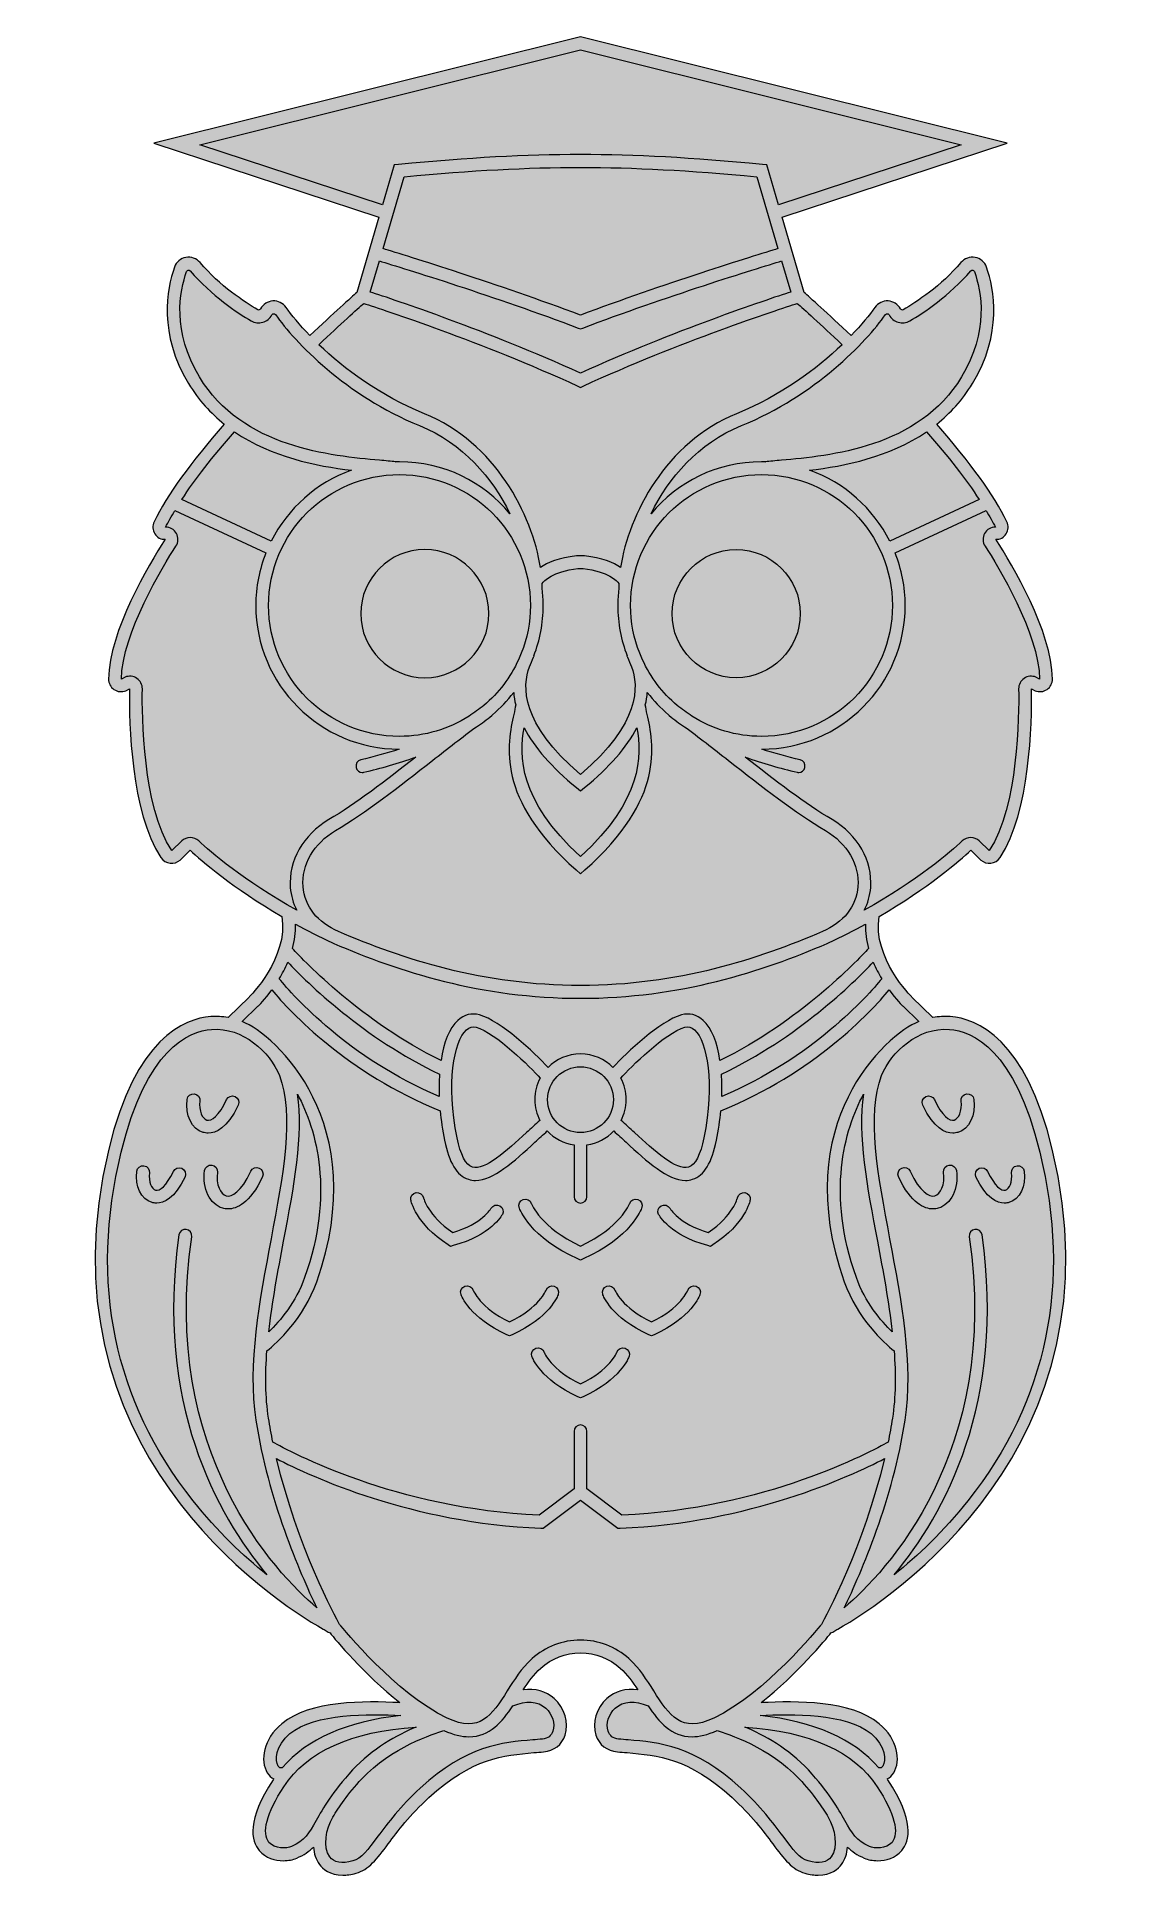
# Model space of a CAD drawing. Header units: inches. Extents: x 0.94 to 3.06, y -3.83 to -0.25.
import ezdxf

# ---------------------------------------------------------------- set-up
doc = ezdxf.new("R2010")
doc.units = ezdxf.units.IN
doc.header["$MEASUREMENT"] = 0
doc.layers.add('Design', color=7, linetype='Continuous', lineweight=0)

msp = doc.modelspace()

# ---------------------------------------------------------------- hatches: boundary and pattern name
at = {"layer": 'Design', "true_color": 0xf8e0c5, "transparency": 33554687}
h = msp.add_hatch(color=254, dxfattribs=at)
h.dxf.hatch_style = 2
edge = h.paths.add_edge_path()
edge.add_spline(control_points=[(2.3526, -3.497), (2.4214, -3.4936), (2.5274, -3.4924), (2.583, -3.5382), (2.6191, -3.568), (2.6257, -3.6102), (2.6112, -3.6338), (2.6079, -3.6392), (2.6036, -3.6431), (2.5987, -3.6458), (2.5991, -3.6464), (2.5995, -3.6469), (2.5999, -3.6475), (2.6517, -3.727), (2.6432, -3.7666), (2.627, -3.7858), (2.6147, -3.8003), (2.5963, -3.8055), (2.5799, -3.8055), (2.5699, -3.8055), (2.5606, -3.8036), (2.5539, -3.8006), (2.5395, -3.7944), (2.5295, -3.7872), (2.5213, -3.7789), (2.52, -3.7914), (2.5164, -3.8032), (2.5095, -3.8127), (2.5031, -3.8215), (2.4895, -3.8338), (2.4641, -3.8338), (2.4565, -3.8338), (2.4477, -3.8327), (2.4378, -3.83), (2.4134, -3.8234), (2.3974, -3.8021), (2.3753, -3.7727), (2.3565, -3.7476), (2.3331, -3.7165), (2.2959, -3.6824), (2.2111, -3.6047), (2.1499, -3.5996), (2.0908, -3.5946), (2.0845, -3.5941), (2.0782, -3.5936), (2.072, -3.593), (2.0515, -3.591), (2.0362, -3.5791), (2.03, -3.5602), (2.0223, -3.5365), (2.031, -3.5072), (2.0512, -3.489), (2.0673, -3.4746), (2.0886, -3.469), (2.112, -3.4721), (2.102, -3.4569), (2.0912, -3.442), (2.0777, -3.4297), (2.0566, -3.4105), (2.029, -3.3999), (2, -3.3999), (1.971, -3.3999), (1.9434, -3.4105), (1.9223, -3.4297), (1.9088, -3.442), (1.898, -3.4569), (1.888, -3.4721), (1.9114, -3.469), (1.9327, -3.4746), (1.9488, -3.489), (1.969, -3.5072), (1.9777, -3.5365), (1.97, -3.5602), (1.9638, -3.5791), (1.9485, -3.591), (1.928, -3.593), (1.9218, -3.5936), (1.9155, -3.5941), (1.9092, -3.5946), (1.8501, -3.5996), (1.7889, -3.6047), (1.7041, -3.6824), (1.6669, -3.7165), (1.6435, -3.7476), (1.6247, -3.7727), (1.6026, -3.8021), (1.5866, -3.8234), (1.5622, -3.83), (1.5523, -3.8327), (1.5435, -3.8338), (1.5359, -3.8338), (1.5105, -3.8338), (1.4969, -3.8215), (1.4905, -3.8127), (1.4836, -3.8032), (1.48, -3.7914), (1.4787, -3.7789), (1.4705, -3.7872), (1.4605, -3.7944), (1.4461, -3.8006), (1.4394, -3.8036), (1.4301, -3.8055), (1.4201, -3.8055), (1.4037, -3.8055), (1.3853, -3.8003), (1.373, -3.7858), (1.3568, -3.7666), (1.3483, -3.727), (1.4001, -3.6475), (1.4005, -3.6469), (1.4009, -3.6464), (1.4013, -3.6458), (1.3964, -3.6431), (1.3921, -3.6392), (1.3888, -3.6338), (1.3743, -3.6102), (1.3809, -3.568), (1.417, -3.5382), (1.4726, -3.4924), (1.5786, -3.4936), (1.6474, -3.497), (1.5778, -3.4418), (1.5212, -3.3734), (1.5112, -3.361), (1.508, -3.3593), (1.4979, -3.3536), (1.4979, -3.3536), (1.4979, -3.3536), (1.4976, -3.3535), (1.4976, -3.3535), (1.3964, -3.2952), (0.9389, -2.9962), (1.0793, -2.4166), (1.1318, -2.1999), (1.2266, -2.1615), (1.2784, -2.1579), (1.29, -2.157), (1.3012, -2.1578), (1.3121, -2.1597), (1.3121, -2.1597), (1.3532, -2.1198), (1.3532, -2.1198), (1.354, -2.119), (1.4299, -2.0438), (1.4174, -1.9626), (1.3214, -1.9069), (1.2596, -1.8533), (1.238, -1.8332), (1.238, -1.8332), (1.2186, -1.8522), (1.2186, -1.8522), (1.2134, -1.8572), (1.2062, -1.8595), (1.199, -1.8586), (1.1918, -1.8577), (1.1853, -1.8537), (1.1813, -1.8476), (1.1225, -1.7574), (1.1188, -1.5869), (1.12, -1.5178), (1.12, -1.5178), (1.1128, -1.5217), (1.1128, -1.5217), (1.1051, -1.5249), (1.0965, -1.524), (1.0896, -1.5193), (1.0828, -1.5147), (1.0789, -1.5071), (1.079, -1.4989), (1.0804, -1.4052), (1.1567, -1.2769), (1.1895, -1.2261), (1.1814, -1.2271), (1.1737, -1.2227), (1.1692, -1.2155), (1.1647, -1.2083), (1.1642, -1.1995), (1.168, -1.1918), (1.1933, -1.14), (1.2395, -1.0759), (1.3048, -1.0014), (1.2785, -0.9803), (1.2545, -0.9546), (1.235, -0.9223), (1.1758, -0.8243), (1.1925, -0.7378), (1.2077, -0.695), (1.2113, -0.685), (1.2196, -0.6779), (1.23, -0.676), (1.2403, -0.6741), (1.2507, -0.6778), (1.2575, -0.6859), (1.2965, -0.7317), (1.3447, -0.7634), (1.37, -0.7781), (1.3712, -0.7788), (1.3724, -0.7787), (1.3731, -0.7785), (1.3738, -0.7783), (1.375, -0.7778), (1.3757, -0.7764), (1.3805, -0.7674), (1.3894, -0.7616), (1.3996, -0.761), (1.4099, -0.7603), (1.4194, -0.765), (1.4253, -0.7735), (1.4357, -0.7883), (1.4515, -0.8076), (1.4719, -0.8287), (1.518, -0.7848), (1.5535, -0.7533), (1.5633, -0.7447), (1.5633, -0.7447), (1.6066, -0.5974), (1.6066, -0.5974), (1.6066, -0.5974), (1.1671, -0.4527), (1.1671, -0.4527), (1.1671, -0.4527), (2, -0.2453), (2, -0.2453), (2, -0.2453), (2.8329, -0.4527), (2.8329, -0.4527), (2.8329, -0.4527), (2.3934, -0.5974), (2.3934, -0.5974), (2.3934, -0.5974), (2.4367, -0.7447), (2.4367, -0.7447), (2.4465, -0.7533), (2.482, -0.7848), (2.5281, -0.8287), (2.5485, -0.8076), (2.5643, -0.7883), (2.5747, -0.7735), (2.5806, -0.765), (2.5901, -0.7603), (2.6004, -0.761), (2.6106, -0.7616), (2.6195, -0.7674), (2.6243, -0.7764), (2.625, -0.7778), (2.6262, -0.7783), (2.6269, -0.7785), (2.6276, -0.7787), (2.6288, -0.7788), (2.63, -0.7781), (2.6553, -0.7634), (2.7035, -0.7317), (2.7425, -0.6859), (2.7493, -0.6778), (2.7597, -0.6741), (2.77, -0.676), (2.7804, -0.6779), (2.7887, -0.685), (2.7923, -0.695), (2.8075, -0.7378), (2.8242, -0.8243), (2.765, -0.9223), (2.7455, -0.9546), (2.7215, -0.9803), (2.6952, -1.0014), (2.7605, -1.0759), (2.8067, -1.14), (2.832, -1.1918), (2.8358, -1.1995), (2.8353, -1.2083), (2.8308, -1.2155), (2.8263, -1.2227), (2.8186, -1.2271), (2.8105, -1.2261), (2.8433, -1.2769), (2.9196, -1.4052), (2.921, -1.4989), (2.9211, -1.5071), (2.9172, -1.5147), (2.9104, -1.5193), (2.9035, -1.524), (2.8949, -1.5249), (2.8872, -1.5217), (2.8872, -1.5217), (2.88, -1.5178), (2.88, -1.5178), (2.8812, -1.5869), (2.8775, -1.7574), (2.8187, -1.8476), (2.8147, -1.8537), (2.8082, -1.8577), (2.801, -1.8586), (2.7938, -1.8595), (2.7866, -1.8572), (2.7814, -1.8522), (2.7814, -1.8522), (2.762, -1.8332), (2.762, -1.8332), (2.7404, -1.8533), (2.6786, -1.9069), (2.5826, -1.9626), (2.5701, -2.0438), (2.646, -2.119), (2.6468, -2.1198), (2.6468, -2.1198), (2.6879, -2.1597), (2.6879, -2.1597), (2.6988, -2.1578), (2.71, -2.157), (2.7216, -2.1579), (2.7734, -2.1615), (2.8682, -2.1999), (2.9207, -2.4166), (3.0611, -2.9962), (2.6036, -3.2952), (2.5024, -3.3535), (2.5024, -3.3535), (2.5021, -3.3536), (2.5021, -3.3536), (2.5021, -3.3536), (2.492, -3.3593), (2.4888, -3.361), (2.4788, -3.3734), (2.4222, -3.4418), (2.3526, -3.497)], knot_values=[0, 0, 0, 0, 1, 1, 1, 2, 2, 2, 3, 3, 3, 4, 4, 4, 5, 5, 5, 6, 6, 6, 7, 7, 7, 8, 8, 8, 9, 9, 9, 10, 10, 10, 11, 11, 11, 12, 12, 12, 13, 13, 13, 14, 14, 14, 15, 15, 15, 16, 16, 16, 17, 17, 17, 18, 18, 18, 19, 19, 19, 20, 20, 20, 21, 21, 21, 22, 22, 22, 23, 23, 23, 24, 24, 24, 25, 25, 25, 26, 26, 26, 27, 27, 27, 28, 28, 28, 29, 29, 29, 30, 30, 30, 31, 31, 31, 32, 32, 32, 33, 33, 33, 34, 34, 34, 35, 35, 35, 36, 36, 36, 37, 37, 37, 38, 38, 38, 39, 39, 39, 40, 40, 40, 41, 41, 41, 42, 42, 42, 43, 43, 43, 44, 44, 44, 45, 45, 45, 46, 46, 46, 47, 47, 47, 48, 48, 48, 49, 49, 49, 50, 50, 50, 51, 51, 51, 52, 52, 52, 53, 53, 53, 54, 54, 54, 55, 55, 55, 56, 56, 56, 57, 57, 57, 58, 58, 58, 59, 59, 59, 60, 60, 60, 61, 61, 61, 62, 62, 62, 63, 63, 63, 64, 64, 64, 65, 65, 65, 66, 66, 66, 67, 67, 67, 68, 68, 68, 69, 69, 69, 70, 70, 70, 71, 71, 71, 72, 72, 72, 73, 73, 73, 74, 74, 74, 75, 75, 75, 76, 76, 76, 77, 77, 77, 78, 78, 78, 79, 79, 79, 80, 80, 80, 81, 81, 81, 82, 82, 82, 83, 83, 83, 84, 84, 84, 85, 85, 85, 86, 86, 86, 87, 87, 87, 88, 88, 88, 89, 89, 89, 90, 90, 90, 91, 91, 91, 92, 92, 92, 93, 93, 93, 94, 94, 94, 95, 95, 95, 96, 96, 96, 97, 97, 97, 98, 98, 98, 99, 99, 99, 100, 100, 100, 101, 101, 101, 102, 102, 102, 103, 103, 103, 104, 104, 104, 105, 105, 105, 106, 106, 106, 107, 107, 107, 108, 108, 108, 108], degree=3, periodic=0)
at = {"layer": 'Design', "true_color": 0x333333, "transparency": 33554687}
h = msp.add_hatch(color=250, dxfattribs=at)
h.dxf.hatch_style = 2
edge = h.paths.add_edge_path()
edge.add_spline(control_points=[(2.7267, -2.3852), (2.7306, -2.3852), (2.7338, -2.3846), (2.7363, -2.3839), (2.7585, -2.3775), (2.7717, -2.3504), (2.7676, -2.3194), (2.7667, -2.3126), (2.7604, -2.3079), (2.7536, -2.3087), (2.7467, -2.3096), (2.7419, -2.3159), (2.7428, -2.3227), (2.7453, -2.3419), (2.7379, -2.3574), (2.7293, -2.3599), (2.7205, -2.3624), (2.705, -2.3511), (2.6907, -2.32), (2.6878, -2.3137), (2.6804, -2.311), (2.6741, -2.3139), (2.6678, -2.3168), (2.6651, -2.3242), (2.668, -2.3305), (2.6892, -2.3765), (2.7122, -2.3852), (2.7267, -2.3852)], knot_values=[0, 0, 0, 0, 1, 1, 1, 2, 2, 2, 3, 3, 3, 4, 4, 4, 5, 5, 5, 6, 6, 6, 7, 7, 7, 8, 8, 8, 9, 9, 9, 9], degree=3, periodic=0)
edge = h.paths.add_edge_path()
edge.add_spline(control_points=[(1.332, -2.3305), (1.3349, -2.3242), (1.3322, -2.3168), (1.3259, -2.3139), (1.3196, -2.311), (1.3122, -2.3137), (1.3093, -2.32), (1.295, -2.3511), (1.2795, -2.3624), (1.2707, -2.3599), (1.2621, -2.3574), (1.2547, -2.3419), (1.2572, -2.3227), (1.2581, -2.3159), (1.2533, -2.3096), (1.2464, -2.3087), (1.2396, -2.3079), (1.2333, -2.3126), (1.2324, -2.3194), (1.2283, -2.3504), (1.2415, -2.3775), (1.2637, -2.3839), (1.2662, -2.3846), (1.2694, -2.3852), (1.2733, -2.3852), (1.2878, -2.3852), (1.3108, -2.3765), (1.332, -2.3305)], knot_values=[0, 0, 0, 0, 1, 1, 1, 2, 2, 2, 3, 3, 3, 4, 4, 4, 5, 5, 5, 6, 6, 6, 7, 7, 7, 8, 8, 8, 9, 9, 9, 9], degree=3, periodic=0)
edge = h.paths.add_edge_path()
edge.add_spline(control_points=[(2.8271, -2.5219), (2.8308, -2.5219), (2.8339, -2.5213), (2.8362, -2.5206), (2.8573, -2.5145), (2.8698, -2.489), (2.866, -2.4598), (2.8651, -2.453), (2.8588, -2.4482), (2.8519, -2.4491), (2.8451, -2.45), (2.8403, -2.4562), (2.8412, -2.4631), (2.8435, -2.4804), (2.8369, -2.4944), (2.8293, -2.4966), (2.8214, -2.4989), (2.8076, -2.4885), (2.7945, -2.4601), (2.7916, -2.4538), (2.7842, -2.4511), (2.7779, -2.454), (2.7716, -2.4569), (2.7689, -2.4643), (2.7718, -2.4706), (2.7917, -2.5137), (2.8134, -2.5219), (2.8271, -2.5219)], knot_values=[0, 0, 0, 0, 1, 1, 1, 2, 2, 2, 3, 3, 3, 4, 4, 4, 5, 5, 5, 6, 6, 6, 7, 7, 7, 8, 8, 8, 9, 9, 9, 9], degree=3, periodic=0)
edge = h.paths.add_edge_path()
edge.add_spline(control_points=[(1.2221, -2.454), (1.2158, -2.4511), (1.2084, -2.4538), (1.2055, -2.4601), (1.1924, -2.4885), (1.1786, -2.4989), (1.1707, -2.4966), (1.1631, -2.4944), (1.1565, -2.4804), (1.1588, -2.4631), (1.1597, -2.4562), (1.1549, -2.45), (1.1481, -2.4491), (1.1412, -2.4482), (1.1349, -2.453), (1.134, -2.4598), (1.1302, -2.489), (1.1427, -2.5145), (1.1638, -2.5206), (1.1661, -2.5213), (1.1692, -2.5219), (1.1729, -2.5219), (1.1866, -2.5219), (1.2083, -2.5137), (1.2282, -2.4706), (1.2311, -2.4643), (1.2284, -2.4569), (1.2221, -2.454)], knot_values=[0, 0, 0, 0, 1, 1, 1, 2, 2, 2, 3, 3, 3, 4, 4, 4, 5, 5, 5, 6, 6, 6, 7, 7, 7, 8, 8, 8, 9, 9, 9, 9], degree=3, periodic=0)
edge = h.paths.add_edge_path()
edge.add_spline(control_points=[(2.6207, -2.4702), (2.6451, -2.5232), (2.6713, -2.5333), (2.6877, -2.5333), (2.692, -2.5333), (2.6956, -2.5326), (2.6983, -2.5318), (2.7234, -2.5245), (2.7382, -2.4937), (2.7335, -2.4585), (2.7326, -2.4516), (2.7264, -2.4469), (2.7195, -2.4477), (2.7126, -2.4486), (2.7078, -2.4549), (2.7087, -2.4617), (2.712, -2.4861), (2.7022, -2.5046), (2.6913, -2.5078), (2.6808, -2.5109), (2.662, -2.5001), (2.6434, -2.4598), (2.6405, -2.4535), (2.6331, -2.4508), (2.6268, -2.4537), (2.6205, -2.4565), (2.6178, -2.464), (2.6207, -2.4702)], knot_values=[0, 0, 0, 0, 1, 1, 1, 2, 2, 2, 3, 3, 3, 4, 4, 4, 5, 5, 5, 6, 6, 6, 7, 7, 7, 8, 8, 8, 9, 9, 9, 9], degree=3, periodic=0)
edge = h.paths.add_edge_path()
edge.add_spline(control_points=[(1.3732, -2.4537), (1.3669, -2.4508), (1.3595, -2.4535), (1.3566, -2.4598), (1.338, -2.5001), (1.3192, -2.5109), (1.3087, -2.5078), (1.2978, -2.5046), (1.288, -2.4861), (1.2913, -2.4617), (1.2922, -2.4549), (1.2874, -2.4486), (1.2805, -2.4477), (1.2736, -2.4469), (1.2674, -2.4516), (1.2665, -2.4585), (1.2618, -2.4937), (1.2766, -2.5245), (1.3017, -2.5318), (1.3044, -2.5326), (1.308, -2.5333), (1.3123, -2.5333), (1.3287, -2.5333), (1.3549, -2.5232), (1.3793, -2.4702), (1.3822, -2.464), (1.3795, -2.4565), (1.3732, -2.4537)], knot_values=[0, 0, 0, 0, 1, 1, 1, 2, 2, 2, 3, 3, 3, 4, 4, 4, 5, 5, 5, 6, 6, 6, 7, 7, 7, 8, 8, 8, 9, 9, 9, 9], degree=3, periodic=0)
edge = h.paths.add_edge_path()
edge.add_spline(control_points=[(2.2483, -2.6048), (2.2483, -2.6048), (2.2537, -2.6063), (2.2537, -2.6063), (2.2537, -2.6063), (2.2583, -2.6032), (2.2583, -2.6032), (2.3219, -2.5621), (2.3306, -2.5179), (2.3309, -2.516), (2.3321, -2.5092), (2.3276, -2.5027), (2.3208, -2.5015), (2.3141, -2.5003), (2.3076, -2.5047), (2.3063, -2.5115), (2.3062, -2.5122), (2.2987, -2.5456), (2.2494, -2.5792), (2.192, -2.5622), (2.1747, -2.5324), (2.1745, -2.5321), (2.1711, -2.5262), (2.1636, -2.524), (2.1576, -2.5272), (2.1516, -2.5305), (2.1493, -2.538), (2.1525, -2.544), (2.1534, -2.5457), (2.1752, -2.5852), (2.2483, -2.6048)], knot_values=[0, 0, 0, 0, 1, 1, 1, 2, 2, 2, 3, 3, 3, 4, 4, 4, 5, 5, 5, 6, 6, 6, 7, 7, 7, 8, 8, 8, 9, 9, 9, 10, 10, 10, 10], degree=3, periodic=0)
edge = h.paths.add_edge_path()
edge.add_spline(control_points=[(1.7417, -2.6032), (1.7417, -2.6032), (1.7463, -2.6063), (1.7463, -2.6063), (1.7463, -2.6063), (1.7517, -2.6048), (1.7517, -2.6048), (1.8248, -2.5852), (1.8466, -2.5457), (1.8475, -2.544), (1.8507, -2.538), (1.8484, -2.5305), (1.8424, -2.5272), (1.8364, -2.524), (1.8289, -2.5262), (1.8255, -2.5321), (1.8253, -2.5324), (1.808, -2.5622), (1.7506, -2.5792), (1.7013, -2.5456), (1.6938, -2.5122), (1.6937, -2.5115), (1.6924, -2.5047), (1.6859, -2.5003), (1.6792, -2.5015), (1.6724, -2.5027), (1.6679, -2.5092), (1.6691, -2.516), (1.6694, -2.5179), (1.6781, -2.5621), (1.7417, -2.6032)], knot_values=[0, 0, 0, 0, 1, 1, 1, 2, 2, 2, 3, 3, 3, 4, 4, 4, 5, 5, 5, 6, 6, 6, 7, 7, 7, 8, 8, 8, 9, 9, 9, 10, 10, 10, 10], degree=3, periodic=0)
edge = h.paths.add_edge_path()
edge.add_spline(control_points=[(2.0671, -2.6917), (2.0647, -2.6852), (2.0576, -2.6819), (2.0512, -2.6842), (2.0447, -2.6865), (2.0413, -2.6935), (2.0436, -2.7), (2.0442, -2.7019), (2.0604, -2.7464), (2.1333, -2.7788), (2.1333, -2.7788), (2.1384, -2.7811), (2.1384, -2.7811), (2.1384, -2.7811), (2.1435, -2.7788), (2.1435, -2.7788), (2.2164, -2.7464), (2.2326, -2.7019), (2.2332, -2.7), (2.2355, -2.6935), (2.232, -2.6863), (2.2255, -2.6841), (2.2191, -2.6818), (2.212, -2.6852), (2.2096, -2.6917), (2.2094, -2.6924), (2.1959, -2.7265), (2.1384, -2.7536), (2.0805, -2.7263), (2.0673, -2.692), (2.0671, -2.6917)], knot_values=[0, 0, 0, 0, 1, 1, 1, 2, 2, 2, 3, 3, 3, 4, 4, 4, 5, 5, 5, 6, 6, 6, 7, 7, 7, 8, 8, 8, 9, 9, 9, 10, 10, 10, 10], degree=3, periodic=0)
edge = h.paths.add_edge_path()
edge.add_spline(control_points=[(1.7904, -2.6917), (1.788, -2.6852), (1.7809, -2.6818), (1.7745, -2.6841), (1.768, -2.6863), (1.7645, -2.6935), (1.7668, -2.7), (1.7674, -2.7019), (1.7836, -2.7464), (1.8565, -2.7788), (1.8565, -2.7788), (1.8616, -2.7811), (1.8616, -2.7811), (1.8616, -2.7811), (1.8667, -2.7788), (1.8667, -2.7788), (1.9396, -2.7464), (1.9558, -2.7019), (1.9564, -2.7), (1.9587, -2.6935), (1.9553, -2.6865), (1.9488, -2.6842), (1.9424, -2.6819), (1.9353, -2.6852), (1.9329, -2.6917), (1.9327, -2.692), (1.9195, -2.7263), (1.8616, -2.7536), (1.8041, -2.7265), (1.7906, -2.6924), (1.7904, -2.6917)], knot_values=[0, 0, 0, 0, 1, 1, 1, 2, 2, 2, 3, 3, 3, 4, 4, 4, 5, 5, 5, 6, 6, 6, 7, 7, 7, 8, 8, 8, 9, 9, 9, 10, 10, 10, 10], degree=3, periodic=0)
edge = h.paths.add_edge_path()
edge.add_spline(control_points=[(2.0871, -2.8051), (2.0806, -2.8028), (2.0735, -2.8062), (2.0712, -2.8127), (2.0709, -2.8135), (2.0574, -2.8475), (2, -2.8746), (1.9426, -2.8475), (1.9291, -2.8135), (1.9288, -2.8127), (1.9265, -2.8062), (1.9194, -2.8028), (1.9129, -2.8051), (1.9064, -2.8074), (1.9029, -2.8145), (1.9052, -2.821), (1.9058, -2.8229), (1.922, -2.8674), (1.9949, -2.8998), (1.9949, -2.8998), (2, -2.9021), (2, -2.9021), (2, -2.9021), (2.0051, -2.8998), (2.0051, -2.8998), (2.078, -2.8674), (2.0942, -2.8229), (2.0948, -2.821), (2.0971, -2.8145), (2.0936, -2.8074), (2.0871, -2.8051)], knot_values=[0, 0, 0, 0, 1, 1, 1, 2, 2, 2, 3, 3, 3, 4, 4, 4, 5, 5, 5, 6, 6, 6, 7, 7, 7, 8, 8, 8, 9, 9, 9, 10, 10, 10, 10], degree=3, periodic=0)
edge = h.paths.add_edge_path()
edge.add_spline(control_points=[(1.9949, -2.631), (1.9949, -2.631), (2, -2.6332), (2, -2.6332), (2, -2.6332), (2.0051, -2.631), (2.0051, -2.631), (2.0983, -2.5895), (2.1188, -2.5332), (2.1196, -2.5308), (2.1219, -2.5243), (2.1184, -2.5172), (2.1119, -2.5149), (2.1054, -2.5127), (2.0983, -2.516), (2.096, -2.5225), (2.0957, -2.5235), (2.0777, -2.5697), (2, -2.6058), (1.9223, -2.5697), (1.9043, -2.5235), (1.904, -2.5225), (1.9017, -2.516), (1.8946, -2.5127), (1.8881, -2.5149), (1.8816, -2.5172), (1.8781, -2.5243), (1.8804, -2.5308), (1.8812, -2.5332), (1.9017, -2.5895), (1.9949, -2.631)], knot_values=[0, 0, 0, 0, 1, 1, 1, 2, 2, 2, 3, 3, 3, 4, 4, 4, 5, 5, 5, 6, 6, 6, 7, 7, 7, 8, 8, 8, 9, 9, 9, 10, 10, 10, 10], degree=3, periodic=0)
edge = h.paths.add_edge_path()
edge.add_spline(control_points=[(2.4702, -3.3442), (2.4769, -3.3321), (2.5528, -3.1917), (2.5933, -3.0206), (2.5263, -3.0556), (2.3294, -3.1466), (2.0772, -3.1563), (2.0772, -3.1563), (2.0728, -3.1565), (2.0728, -3.1565), (2.0728, -3.1565), (2, -3.1016), (2, -3.1016), (2, -3.1016), (1.9272, -3.1565), (1.9272, -3.1565), (1.9272, -3.1565), (1.9228, -3.1563), (1.9228, -3.1563), (1.6706, -3.1466), (1.4737, -3.0556), (1.4067, -3.0206), (1.4472, -3.1917), (1.5231, -3.3321), (1.5298, -3.3442), (1.5366, -3.3527), (1.6403, -3.4798), (1.7397, -3.527), (1.804, -3.5575), (1.8263, -3.5225), (1.8571, -3.4739), (1.8708, -3.4523), (1.885, -3.43), (1.9044, -3.4122), (1.9044, -3.4122), (1.9056, -3.4111), (1.9056, -3.4111), (1.9312, -3.3878), (1.9648, -3.3749), (2, -3.3749), (2.0352, -3.3749), (2.0688, -3.3878), (2.0944, -3.4111), (2.0944, -3.4111), (2.0956, -3.4122), (2.0956, -3.4122), (2.115, -3.43), (2.1292, -3.4523), (2.1429, -3.4739), (2.1737, -3.5225), (2.196, -3.5575), (2.2603, -3.527), (2.3597, -3.4798), (2.4634, -3.3527), (2.4702, -3.3442)], knot_values=[0, 0, 0, 0, 1, 1, 1, 2, 2, 2, 3, 3, 3, 4, 4, 4, 5, 5, 5, 6, 6, 6, 7, 7, 7, 8, 8, 8, 9, 9, 9, 10, 10, 10, 11, 11, 11, 12, 12, 12, 13, 13, 13, 14, 14, 14, 15, 15, 15, 16, 16, 16, 17, 17, 17, 18, 18, 18, 18], degree=3, periodic=0)
edge = h.paths.add_edge_path()
edge.add_spline(control_points=[(2.3504, -3.5221), (2.4562, -3.5337), (2.5338, -3.5679), (2.582, -3.6239), (2.5855, -3.625), (2.5878, -3.6242), (2.5899, -3.6207), (2.5962, -3.6104), (2.596, -3.5813), (2.5671, -3.5575), (2.5179, -3.517), (2.4128, -3.519), (2.3504, -3.5221)], knot_values=[0, 0, 0, 0, 1, 1, 1, 2, 2, 2, 3, 3, 3, 4, 4, 4, 4], degree=3, periodic=0)
edge = h.paths.add_edge_path()
edge.add_spline(control_points=[(2.579, -3.6611), (2.5343, -3.5925), (2.4475, -3.5534), (2.3207, -3.5446), (2.3574, -3.5603), (2.4066, -3.587), (2.4448, -3.6284), (2.4849, -3.6718), (2.5028, -3.7037), (2.5159, -3.7271), (2.5302, -3.7525), (2.5381, -3.7665), (2.5638, -3.7777), (2.5736, -3.782), (2.5967, -3.7829), (2.6079, -3.7697), (2.6229, -3.752), (2.6123, -3.7124), (2.579, -3.6611)], knot_values=[0, 0, 0, 0, 1, 1, 1, 2, 2, 2, 3, 3, 3, 4, 4, 4, 5, 5, 5, 6, 6, 6, 6], degree=3, periodic=0)
edge = h.paths.add_edge_path()
edge.add_spline(control_points=[(2.4834, -3.7205), (2.4711, -3.7007), (2.455, -3.6763), (2.4265, -3.6454), (2.3703, -3.5845), (2.2853, -3.557), (2.2665, -3.5515), (2.2479, -3.5597), (2.2317, -3.5635), (2.2176, -3.5635), (2.1771, -3.5635), (2.1527, -3.5344), (2.1321, -3.5033), (2.1061, -3.4924), (2.0834, -3.4938), (2.0679, -3.5077), (2.055, -3.5192), (2.0491, -3.538), (2.0538, -3.5524), (2.0569, -3.5618), (2.0638, -3.5671), (2.0744, -3.5681), (2.0805, -3.5687), (2.0867, -3.5692), (2.0928, -3.5697), (2.1533, -3.5748), (2.2217, -3.5805), (2.3128, -3.664), (2.3517, -3.6996), (2.3759, -3.7318), (2.3953, -3.7577), (2.4151, -3.7841), (2.4282, -3.8015), (2.4443, -3.8059), (2.466, -3.8118), (2.4811, -3.8091), (2.4894, -3.7979), (2.5031, -3.7792), (2.4969, -3.7423), (2.4834, -3.7205)], knot_values=[0, 0, 0, 0, 1, 1, 1, 2, 2, 2, 3, 3, 3, 4, 4, 4, 5, 5, 5, 6, 6, 6, 7, 7, 7, 8, 8, 8, 9, 9, 9, 10, 10, 10, 11, 11, 11, 12, 12, 12, 13, 13, 13, 13], degree=3, periodic=0)
edge = h.paths.add_edge_path()
edge.add_spline(control_points=[(1.8679, -3.5033), (1.8473, -3.5344), (1.8229, -3.5635), (1.7824, -3.5635), (1.7683, -3.5635), (1.7521, -3.5597), (1.7335, -3.5515), (1.7147, -3.557), (1.6297, -3.5845), (1.5735, -3.6454), (1.545, -3.6763), (1.529, -3.7007), (1.5167, -3.7205), (1.5032, -3.7423), (1.4969, -3.7792), (1.5106, -3.7979), (1.5189, -3.8091), (1.534, -3.8118), (1.5557, -3.8059), (1.5718, -3.8015), (1.5849, -3.7841), (1.6047, -3.7577), (1.6241, -3.7318), (1.6483, -3.6996), (1.6872, -3.664), (1.7783, -3.5805), (1.8467, -3.5748), (1.9072, -3.5697), (1.9133, -3.5692), (1.9195, -3.5687), (1.9256, -3.5681), (1.9362, -3.5671), (1.9431, -3.5618), (1.9462, -3.5524), (1.9509, -3.538), (1.945, -3.5192), (1.9321, -3.5077), (1.9166, -3.4938), (1.8939, -3.4924), (1.8679, -3.5033)], knot_values=[0, 0, 0, 0, 1, 1, 1, 2, 2, 2, 3, 3, 3, 4, 4, 4, 5, 5, 5, 6, 6, 6, 7, 7, 7, 8, 8, 8, 9, 9, 9, 10, 10, 10, 11, 11, 11, 12, 12, 12, 13, 13, 13, 13], degree=3, periodic=0)
edge = h.paths.add_edge_path()
edge.add_spline(control_points=[(1.5552, -3.6284), (1.5934, -3.587), (1.6426, -3.5603), (1.6793, -3.5446), (1.5525, -3.5534), (1.4657, -3.5925), (1.421, -3.6611), (1.3877, -3.7124), (1.3771, -3.752), (1.3921, -3.7697), (1.4033, -3.7829), (1.4264, -3.782), (1.4362, -3.7777), (1.4619, -3.7665), (1.4698, -3.7525), (1.4841, -3.7271), (1.4972, -3.7037), (1.5151, -3.6718), (1.5552, -3.6284)], knot_values=[0, 0, 0, 0, 1, 1, 1, 2, 2, 2, 3, 3, 3, 4, 4, 4, 5, 5, 5, 6, 6, 6, 6], degree=3, periodic=0)
edge = h.paths.add_edge_path()
edge.add_spline(control_points=[(1.4101, -3.6207), (1.4122, -3.6242), (1.4145, -3.625), (1.418, -3.6239), (1.4662, -3.5679), (1.5438, -3.5337), (1.6496, -3.5221), (1.5872, -3.519), (1.4821, -3.517), (1.4329, -3.5575), (1.404, -3.5813), (1.4038, -3.6104), (1.4101, -3.6207)], knot_values=[0, 0, 0, 0, 1, 1, 1, 2, 2, 2, 3, 3, 3, 4, 4, 4, 4], degree=3, periodic=0)
edge = h.paths.add_edge_path()
edge.add_spline(control_points=[(1.4853, -3.3119), (1.4515, -3.2419), (1.3903, -3.0998), (1.3664, -2.9455), (1.3497, -2.837), (1.3733, -2.7123), (1.3961, -2.5917), (1.4198, -2.4666), (1.4422, -2.3484), (1.4123, -2.2731), (1.3937, -2.2261), (1.3412, -2.1787), (1.2801, -2.1828), (1.2351, -2.186), (1.1524, -2.2213), (1.1036, -2.4225), (1.0417, -2.678), (1.089, -2.9069), (1.2441, -3.1029), (1.2913, -3.1625), (1.3422, -3.2105), (1.388, -3.2476), (1.2901, -3.1296), (1.1691, -2.9112), (1.2164, -2.5839), (1.2174, -2.577), (1.2237, -2.5723), (1.2306, -2.5733), (1.2374, -2.5743), (1.2421, -2.5806), (1.2412, -2.5875), (1.18, -3.01), (1.4061, -3.2441), (1.4853, -3.3119)], knot_values=[0, 0, 0, 0, 1, 1, 1, 2, 2, 2, 3, 3, 3, 4, 4, 4, 5, 5, 5, 6, 6, 6, 7, 7, 7, 8, 8, 8, 9, 9, 9, 10, 10, 10, 11, 11, 11, 11], degree=3, periodic=0)
edge = h.paths.add_edge_path()
edge.add_spline(control_points=[(1.4207, -2.5964), (1.4095, -2.6553), (1.3982, -2.7153), (1.3916, -2.7735), (1.4138, -2.7517), (1.4448, -2.715), (1.4617, -2.6672), (1.5199, -2.5028), (1.4853, -2.3795), (1.4476, -2.3095), (1.4601, -2.388), (1.4409, -2.4897), (1.4207, -2.5964)], knot_values=[0, 0, 0, 0, 1, 1, 1, 2, 2, 2, 3, 3, 3, 4, 4, 4, 4], degree=3, periodic=0)
edge = h.paths.add_edge_path()
edge.add_spline(control_points=[(1.3399, -2.1676), (1.4043, -2.193), (1.5949, -2.3655), (1.4853, -2.6755), (1.4601, -2.7468), (1.408, -2.7942), (1.3881, -2.8103), (1.3846, -2.856), (1.3848, -2.9003), (1.3912, -2.9416), (1.3936, -2.9573), (1.3965, -2.9729), (1.3996, -2.9883), (1.4325, -3.007), (1.6409, -3.1193), (1.9193, -3.1311), (1.9193, -3.1311), (1.9875, -3.0797), (1.9875, -3.0797), (1.9875, -3.0797), (1.9875, -2.9675), (1.9875, -2.9675), (1.9875, -2.9606), (1.9931, -2.955), (2, -2.955), (2.0069, -2.955), (2.0125, -2.9606), (2.0125, -2.9675), (2.0125, -2.9675), (2.0125, -3.0797), (2.0125, -3.0797), (2.0125, -3.0797), (2.0807, -3.1311), (2.0807, -3.1311), (2.3591, -3.1193), (2.5675, -3.007), (2.6004, -2.9883), (2.6035, -2.9729), (2.6064, -2.9573), (2.6088, -2.9416), (2.6152, -2.9003), (2.6154, -2.856), (2.6119, -2.8103), (2.592, -2.7942), (2.5399, -2.7468), (2.5147, -2.6755), (2.4051, -2.3655), (2.5957, -2.193), (2.6601, -2.1676), (2.6601, -2.1676), (2.6294, -2.1377), (2.6294, -2.1377), (2.6281, -2.1365), (2.6162, -2.1247), (2.6024, -2.1058), (2.5659, -2.1497), (2.4557, -2.2676), (2.2738, -2.3417), (2.2721, -2.3603), (2.2693, -2.3796), (2.2654, -2.3992), (2.2566, -2.4432), (2.2413, -2.4681), (2.2188, -2.4754), (2.2142, -2.4769), (2.2095, -2.4776), (2.2047, -2.4776), (2.1701, -2.4776), (2.1304, -2.4411), (2.0888, -2.4028), (2.0809, -2.3955), (2.0729, -2.3882), (2.0649, -2.3811), (2.0513, -2.3955), (2.033, -2.4054), (2.0125, -2.4083), (2.0125, -2.4083), (2.0125, -2.5095), (2.0125, -2.5095), (2.0125, -2.5164), (2.0069, -2.522), (2, -2.522), (1.9931, -2.522), (1.9875, -2.5164), (1.9875, -2.5095), (1.9875, -2.5095), (1.9875, -2.4083), (1.9875, -2.4083), (1.967, -2.4054), (1.9487, -2.3955), (1.9351, -2.3811), (1.9271, -2.3882), (1.9191, -2.3955), (1.9112, -2.4028), (1.8696, -2.4411), (1.8299, -2.4776), (1.7953, -2.4776), (1.7905, -2.4776), (1.7858, -2.4769), (1.7812, -2.4754), (1.7587, -2.4681), (1.7434, -2.4432), (1.7346, -2.3992), (1.7307, -2.3796), (1.7279, -2.3603), (1.7262, -2.3417), (1.5443, -2.2676), (1.4341, -2.1497), (1.3976, -2.1058), (1.3838, -2.1247), (1.3719, -2.1365), (1.3706, -2.1377), (1.3706, -2.1377), (1.3399, -2.1676), (1.3399, -2.1676)], knot_values=[0, 0, 0, 0, 1, 1, 1, 2, 2, 2, 3, 3, 3, 4, 4, 4, 5, 5, 5, 6, 6, 6, 7, 7, 7, 8, 8, 8, 9, 9, 9, 10, 10, 10, 11, 11, 11, 12, 12, 12, 13, 13, 13, 14, 14, 14, 15, 15, 15, 16, 16, 16, 17, 17, 17, 18, 18, 18, 19, 19, 19, 20, 20, 20, 21, 21, 21, 22, 22, 22, 23, 23, 23, 24, 24, 24, 25, 25, 25, 26, 26, 26, 27, 27, 27, 28, 28, 28, 29, 29, 29, 30, 30, 30, 31, 31, 31, 32, 32, 32, 33, 33, 33, 34, 34, 34, 35, 35, 35, 36, 36, 36, 37, 37, 37, 38, 38, 38, 38], degree=3, periodic=0)
edge = h.paths.add_edge_path()
edge.add_spline(control_points=[(1.4121, -2.084), (1.4406, -2.1188), (1.5472, -2.2386), (1.7244, -2.3139), (1.7239, -2.2987), (1.724, -2.284), (1.7249, -2.2702), (1.577, -2.1999), (1.4666, -2.0918), (1.4287, -2.0518), (1.4238, -2.0634), (1.418, -2.0742), (1.4121, -2.084)], knot_values=[0, 0, 0, 0, 1, 1, 1, 2, 2, 2, 3, 3, 3, 4, 4, 4, 4], degree=3, periodic=0)
edge = h.paths.add_edge_path()
edge.add_spline(control_points=[(1.4462, -1.9504), (1.4393, -1.9366), (1.4349, -1.9217), (1.4337, -1.9059), (1.4298, -1.8538), (1.4587, -1.803), (1.5091, -1.7733), (1.5606, -1.743), (1.6202, -1.6972), (1.6788, -1.6514), (1.6443, -1.6633), (1.6103, -1.6733), (1.5771, -1.681), (1.5761, -1.6812), (1.5752, -1.6813), (1.5742, -1.6813), (1.5685, -1.6813), (1.5634, -1.6774), (1.5621, -1.6716), (1.5605, -1.6649), (1.5647, -1.6582), (1.5714, -1.6566), (1.5959, -1.651), (1.6209, -1.6439), (1.6462, -1.6359), (1.4918, -1.6356), (1.3663, -1.5099), (1.3663, -1.3554), (1.3663, -1.3191), (1.3735, -1.2845), (1.3861, -1.2527), (1.3861, -1.2527), (1.2086, -1.1698), (1.2086, -1.1698), (1.2018, -1.1812), (1.1955, -1.1924), (1.1904, -1.2028), (1.1988, -1.202), (1.2071, -1.2069), (1.2114, -1.2148), (1.2157, -1.2226), (1.2153, -1.2321), (1.2105, -1.2396), (1.1858, -1.2779), (1.1053, -1.4096), (1.104, -1.4993), (1.104, -1.4993), (1.1113, -1.4953), (1.1113, -1.4953), (1.1189, -1.4922), (1.1275, -1.4931), (1.1344, -1.4977), (1.1412, -1.5023), (1.1451, -1.51), (1.145, -1.5182), (1.1441, -1.5704), (1.1457, -1.7472), (1.2023, -1.8339), (1.2023, -1.8339), (1.2217, -1.815), (1.2217, -1.815), (1.231, -1.8063), (1.2456, -1.8062), (1.255, -1.8149), (1.2773, -1.8356), (1.3432, -1.8928), (1.4462, -1.9504)], knot_values=[0, 0, 0, 0, 1, 1, 1, 2, 2, 2, 3, 3, 3, 4, 4, 4, 5, 5, 5, 6, 6, 6, 7, 7, 7, 8, 8, 8, 9, 9, 9, 10, 10, 10, 11, 11, 11, 12, 12, 12, 13, 13, 13, 14, 14, 14, 15, 15, 15, 16, 16, 16, 17, 17, 17, 18, 18, 18, 19, 19, 19, 20, 20, 20, 21, 21, 21, 22, 22, 22, 22], degree=3, periodic=0)
edge = h.paths.add_edge_path()
edge.add_spline(control_points=[(1.222, -1.1484), (1.222, -1.1484), (1.3963, -1.2299), (1.3963, -1.2299), (1.4286, -1.1658), (1.4846, -1.1158), (1.5529, -1.0914), (1.4842, -1.0832), (1.3975, -1.0658), (1.3249, -1.0164), (1.2818, -1.0654), (1.2475, -1.1095), (1.222, -1.1484)], knot_values=[0, 0, 0, 0, 1, 1, 1, 2, 2, 2, 3, 3, 3, 4, 4, 4, 4], degree=3, periodic=0)
edge = h.paths.add_edge_path()
edge.add_spline(control_points=[(1.6078, -1.0719), (1.6197, -1.073), (1.6303, -1.0739), (1.6393, -1.075), (1.6393, -1.075), (1.6392, -1.0753), (1.6392, -1.0753), (1.6418, -1.0752), (1.6442, -1.0749), (1.6468, -1.0749), (1.7334, -1.0749), (1.8109, -1.1144), (1.8623, -1.1762), (1.8282, -1.1064), (1.7703, -1.0386), (1.6858, -1.0043), (1.5426, -0.9461), (1.4418, -0.8408), (1.4048, -0.7877), (1.4036, -0.786), (1.402, -0.7858), (1.4011, -0.7859), (1.4003, -0.786), (1.3987, -0.7863), (1.3978, -0.7881), (1.3941, -0.7951), (1.3876, -0.8004), (1.38, -0.8026), (1.3723, -0.8047), (1.3643, -0.8037), (1.3574, -0.7997), (1.3307, -0.7841), (1.2798, -0.7507), (1.2385, -0.7021), (1.2371, -0.7004), (1.2354, -0.7004), (1.2345, -0.7006), (1.2336, -0.7007), (1.232, -0.7013), (1.2313, -0.7034), (1.2176, -0.742), (1.2025, -0.8202), (1.2564, -0.9094), (1.34, -1.0478), (1.5142, -1.0635), (1.6078, -1.0719)], knot_values=[0, 0, 0, 0, 1, 1, 1, 2, 2, 2, 3, 3, 3, 4, 4, 4, 5, 5, 5, 6, 6, 6, 7, 7, 7, 8, 8, 8, 9, 9, 9, 10, 10, 10, 11, 11, 11, 12, 12, 12, 13, 13, 13, 14, 14, 14, 15, 15, 15, 15], degree=3, periodic=0)
edge = h.paths.add_edge_path()
edge.add_spline(control_points=[(1.4896, -0.8464), (1.5387, -0.8933), (1.6089, -0.946), (1.6953, -0.9811), (1.8339, -1.0375), (1.9059, -1.1779), (1.9219, -1.2814), (1.9356, -1.2719), (1.9576, -1.2622), (1.9925, -1.2586), (1.995, -1.2583), (1.9975, -1.2582), (2, -1.2582), (2.0025, -1.2582), (2.005, -1.2583), (2.0075, -1.2586), (2.0424, -1.2622), (2.0644, -1.2719), (2.0781, -1.2814), (2.0941, -1.1779), (2.1661, -1.0375), (2.3047, -0.9811), (2.3911, -0.946), (2.4613, -0.8933), (2.5104, -0.8464), (2.4683, -0.8062), (2.4352, -0.7766), (2.4228, -0.7657), (2.3853, -0.7778), (2.194, -0.8405), (2.0052, -0.9272), (2.0052, -0.9272), (2, -0.9296), (2, -0.9296), (2, -0.9296), (1.9948, -0.9272), (1.9948, -0.9272), (1.806, -0.8405), (1.6147, -0.7778), (1.5772, -0.7657), (1.5648, -0.7766), (1.5317, -0.8062), (1.4896, -0.8464)], knot_values=[0, 0, 0, 0, 1, 1, 1, 2, 2, 2, 3, 3, 3, 4, 4, 4, 5, 5, 5, 6, 6, 6, 7, 7, 7, 8, 8, 8, 9, 9, 9, 10, 10, 10, 11, 11, 11, 12, 12, 12, 13, 13, 13, 14, 14, 14, 14], degree=3, periodic=0)
edge = h.paths.add_edge_path()
edge.add_spline(control_points=[(1.5897, -0.7435), (1.6369, -0.7588), (1.819, -0.8194), (2, -0.9021), (2.181, -0.8194), (2.3631, -0.7588), (2.4103, -0.7435), (2.4103, -0.7435), (2.3925, -0.6829), (2.3925, -0.6829), (2.3449, -0.6974), (2.1632, -0.7534), (2.0044, -0.8139), (2.0044, -0.8139), (2, -0.8156), (2, -0.8156), (2, -0.8156), (1.9956, -0.8139), (1.9956, -0.8139), (1.8368, -0.7534), (1.6551, -0.6974), (1.6075, -0.6829), (1.6075, -0.6829), (1.5897, -0.7435), (1.5897, -0.7435)], knot_values=[0, 0, 0, 0, 1, 1, 1, 2, 2, 2, 3, 3, 3, 4, 4, 4, 5, 5, 5, 6, 6, 6, 7, 7, 7, 8, 8, 8, 8], degree=3, periodic=0)
edge = h.paths.add_edge_path()
edge.add_spline(control_points=[(2.3442, -0.5187), (2.211, -0.506), (2.1045, -0.5003), (2, -0.5003), (1.8955, -0.5003), (1.789, -0.506), (1.6558, -0.5187), (1.6558, -0.5187), (1.6146, -0.6589), (1.6146, -0.6589), (1.6617, -0.6733), (1.8414, -0.7287), (2, -0.7888), (2.1586, -0.7287), (2.3383, -0.6733), (2.3854, -0.6589), (2.3854, -0.6589), (2.3442, -0.5187), (2.3442, -0.5187)], knot_values=[0, 0, 0, 0, 1, 1, 1, 2, 2, 2, 3, 3, 3, 4, 4, 4, 5, 5, 5, 6, 6, 6, 6], degree=3, periodic=0)
edge = h.paths.add_edge_path()
edge.add_spline(control_points=[(1.6137, -0.5734), (1.6137, -0.5734), (1.6366, -0.4955), (1.6366, -0.4955), (1.6366, -0.4955), (1.645, -0.4946), (1.645, -0.4946), (1.783, -0.4813), (1.8925, -0.4753), (2, -0.4753), (2.1075, -0.4753), (2.217, -0.4813), (2.355, -0.4946), (2.355, -0.4946), (2.3634, -0.4955), (2.3634, -0.4955), (2.3634, -0.4955), (2.3863, -0.5734), (2.3863, -0.5734), (2.3863, -0.5734), (2.7428, -0.456), (2.7428, -0.456), (2.7428, -0.456), (2, -0.2711), (2, -0.2711), (2, -0.2711), (1.2572, -0.456), (1.2572, -0.456), (1.2572, -0.456), (1.6137, -0.5734), (1.6137, -0.5734)], knot_values=[0, 0, 0, 0, 1, 1, 1, 2, 2, 2, 3, 3, 3, 4, 4, 4, 5, 5, 5, 6, 6, 6, 7, 7, 7, 8, 8, 8, 9, 9, 9, 10, 10, 10, 10], degree=3, periodic=0)
edge = h.paths.add_edge_path()
edge.add_spline(control_points=[(2.3142, -1.0043), (2.2297, -1.0386), (2.1718, -1.1064), (2.1377, -1.1762), (2.1891, -1.1144), (2.2666, -1.0749), (2.3532, -1.0749), (2.3558, -1.0749), (2.3582, -1.0752), (2.3608, -1.0753), (2.3608, -1.0753), (2.3607, -1.075), (2.3607, -1.075), (2.3697, -1.0739), (2.3803, -1.073), (2.3922, -1.0719), (2.4858, -1.0635), (2.66, -1.0478), (2.7436, -0.9094), (2.7975, -0.8202), (2.7824, -0.742), (2.7687, -0.7034), (2.768, -0.7013), (2.7664, -0.7007), (2.7655, -0.7006), (2.7646, -0.7004), (2.7629, -0.7004), (2.7615, -0.7021), (2.7202, -0.7507), (2.6693, -0.7841), (2.6426, -0.7997), (2.6357, -0.8037), (2.6277, -0.8047), (2.62, -0.8026), (2.6124, -0.8004), (2.6059, -0.7951), (2.6022, -0.7881), (2.6013, -0.7863), (2.5997, -0.786), (2.5989, -0.7859), (2.598, -0.7858), (2.5964, -0.786), (2.5952, -0.7877), (2.5582, -0.8408), (2.4574, -0.9461), (2.3142, -1.0043)], knot_values=[0, 0, 0, 0, 1, 1, 1, 2, 2, 2, 3, 3, 3, 4, 4, 4, 5, 5, 5, 6, 6, 6, 7, 7, 7, 8, 8, 8, 9, 9, 9, 10, 10, 10, 11, 11, 11, 12, 12, 12, 13, 13, 13, 14, 14, 14, 15, 15, 15, 15], degree=3, periodic=0)
edge = h.paths.add_edge_path()
edge.add_spline(control_points=[(2.6751, -1.0164), (2.6025, -1.0658), (2.5158, -1.0832), (2.4471, -1.0914), (2.5154, -1.1158), (2.5714, -1.1658), (2.6037, -1.2299), (2.6037, -1.2299), (2.778, -1.1484), (2.778, -1.1484), (2.7525, -1.1095), (2.7182, -1.0654), (2.6751, -1.0164)], knot_values=[0, 0, 0, 0, 1, 1, 1, 2, 2, 2, 3, 3, 3, 4, 4, 4, 4], degree=3, periodic=0)
edge = h.paths.add_edge_path()
edge.add_spline(control_points=[(2.7914, -1.1698), (2.7914, -1.1698), (2.6139, -1.2527), (2.6139, -1.2527), (2.6265, -1.2845), (2.6337, -1.3191), (2.6337, -1.3554), (2.6337, -1.5099), (2.5082, -1.6356), (2.3538, -1.6359), (2.3791, -1.6439), (2.4041, -1.651), (2.4286, -1.6566), (2.4353, -1.6582), (2.4395, -1.6649), (2.4379, -1.6716), (2.4366, -1.6774), (2.4315, -1.6813), (2.4258, -1.6813), (2.4248, -1.6813), (2.4239, -1.6812), (2.4229, -1.681), (2.3897, -1.6733), (2.3557, -1.6633), (2.3212, -1.6514), (2.3798, -1.6972), (2.4394, -1.743), (2.4909, -1.7733), (2.5413, -1.803), (2.5702, -1.8538), (2.5663, -1.9059), (2.5651, -1.9217), (2.5607, -1.9366), (2.5538, -1.9504), (2.6568, -1.8928), (2.7227, -1.8356), (2.745, -1.8149), (2.7544, -1.8062), (2.769, -1.8063), (2.7783, -1.815), (2.7783, -1.815), (2.7977, -1.8339), (2.7977, -1.8339), (2.8543, -1.7472), (2.8559, -1.5704), (2.855, -1.5182), (2.8549, -1.51), (2.8588, -1.5023), (2.8656, -1.4977), (2.8725, -1.4931), (2.8811, -1.4922), (2.8887, -1.4953), (2.8887, -1.4953), (2.896, -1.4993), (2.896, -1.4993), (2.8947, -1.4096), (2.8142, -1.2779), (2.7895, -1.2396), (2.7847, -1.2321), (2.7843, -1.2226), (2.7886, -1.2148), (2.7929, -1.2069), (2.8012, -1.202), (2.8096, -1.2028), (2.8045, -1.1924), (2.7982, -1.1812), (2.7914, -1.1698)], knot_values=[0, 0, 0, 0, 1, 1, 1, 2, 2, 2, 3, 3, 3, 4, 4, 4, 5, 5, 5, 6, 6, 6, 7, 7, 7, 8, 8, 8, 9, 9, 9, 10, 10, 10, 11, 11, 11, 12, 12, 12, 13, 13, 13, 14, 14, 14, 15, 15, 15, 16, 16, 16, 17, 17, 17, 18, 18, 18, 19, 19, 19, 20, 20, 20, 21, 21, 21, 22, 22, 22, 22], degree=3, periodic=0)
edge = h.paths.add_edge_path()
edge.add_spline(control_points=[(1.7111, -1.658), (1.6464, -1.7085), (1.5796, -1.7608), (1.5218, -1.7948), (1.4797, -1.8197), (1.4555, -1.8616), (1.4586, -1.9041), (1.4616, -1.9432), (1.4872, -1.9743), (1.5279, -1.9919), (1.652, -2.0455), (1.8103, -2.0972), (2, -2.0972), (2.1897, -2.0972), (2.348, -2.0455), (2.4721, -1.9919), (2.5128, -1.9743), (2.5384, -1.9432), (2.5414, -1.9041), (2.5445, -1.8616), (2.5203, -1.8197), (2.4782, -1.7948), (2.4204, -1.7608), (2.3536, -1.7085), (2.2889, -1.658), (2.259, -1.6346), (2.2304, -1.6122), (2.2032, -1.592), (2.1927, -1.5853), (2.1826, -1.5781), (2.1732, -1.5702), (2.1726, -1.5698), (2.1721, -1.5694), (2.1716, -1.569), (2.1716, -1.569), (2.1717, -1.5688), (2.1717, -1.5688), (2.1564, -1.5558), (2.1426, -1.5411), (2.1304, -1.5251), (2.1299, -1.5332), (2.1284, -1.5414), (2.1265, -1.5495), (2.1273, -1.5548), (2.1286, -1.5609), (2.1302, -1.5679), (2.1428, -1.6254), (2.1664, -1.7323), (2.0083, -1.8717), (2.0083, -1.8717), (2, -1.879), (2, -1.879), (2, -1.879), (1.9917, -1.8717), (1.9917, -1.8717), (1.8336, -1.7323), (1.8572, -1.6254), (1.8698, -1.5679), (1.8714, -1.5609), (1.8727, -1.5548), (1.8735, -1.5495), (1.8716, -1.5414), (1.8701, -1.5332), (1.8696, -1.5251), (1.8574, -1.5411), (1.8436, -1.5558), (1.8283, -1.5688), (1.8283, -1.5688), (1.8284, -1.569), (1.8284, -1.569), (1.8279, -1.5694), (1.8274, -1.5698), (1.8268, -1.5702), (1.8174, -1.5781), (1.8073, -1.5853), (1.7968, -1.592), (1.7696, -1.6122), (1.741, -1.6346), (1.7111, -1.658)], knot_values=[0, 0, 0, 0, 1, 1, 1, 2, 2, 2, 3, 3, 3, 4, 4, 4, 5, 5, 5, 6, 6, 6, 7, 7, 7, 8, 8, 8, 9, 9, 9, 10, 10, 10, 11, 11, 11, 12, 12, 12, 13, 13, 13, 14, 14, 14, 15, 15, 15, 16, 16, 16, 17, 17, 17, 18, 18, 18, 19, 19, 19, 20, 20, 20, 21, 21, 21, 22, 22, 22, 23, 23, 23, 24, 24, 24, 25, 25, 25, 26, 26, 26, 26], degree=3, periodic=0)
edge = h.paths.add_edge_path()
edge.add_spline(control_points=[(1.9023, -1.3554), (1.9023, -1.2145), (1.7877, -1.0999), (1.6468, -1.0999), (1.5059, -1.0999), (1.3913, -1.2145), (1.3913, -1.3554), (1.3913, -1.4963), (1.5059, -1.6109), (1.6468, -1.6109), (1.6967, -1.6109), (1.7431, -1.5963), (1.7825, -1.5715), (1.7923, -1.5642), (1.802, -1.5572), (1.8114, -1.5505), (1.8401, -1.5262), (1.8633, -1.4958), (1.8791, -1.4612), (1.8806, -1.457), (1.8825, -1.4528), (1.8844, -1.4486), (1.8958, -1.4197), (1.9023, -1.3883), (1.9023, -1.3554)], knot_values=[0, 0, 0, 0, 1, 1, 1, 2, 2, 2, 3, 3, 3, 4, 4, 4, 5, 5, 5, 6, 6, 6, 7, 7, 7, 8, 8, 8, 8], degree=3, periodic=0)
edge = h.paths.add_edge_path()
edge.add_spline(control_points=[(2.11, -1.5939), (2.0901, -1.6324), (2.0562, -1.6714), (2.0079, -1.7109), (2.0079, -1.7109), (2, -1.7174), (2, -1.7174), (2, -1.7174), (1.9921, -1.7109), (1.9921, -1.7109), (1.9438, -1.6714), (1.9099, -1.6324), (1.89, -1.5939), (1.8802, -1.6482), (1.8787, -1.7349), (2, -1.8455), (2.1213, -1.7349), (2.1198, -1.6482), (2.11, -1.5939)], knot_values=[0, 0, 0, 0, 1, 1, 1, 2, 2, 2, 3, 3, 3, 4, 4, 4, 5, 5, 5, 6, 6, 6, 6], degree=3, periodic=0)
edge = h.paths.add_edge_path()
edge.add_spline(control_points=[(2.1156, -1.4486), (2.1175, -1.4528), (2.1194, -1.457), (2.1209, -1.4612), (2.1367, -1.4958), (2.1599, -1.5262), (2.1886, -1.5505), (2.198, -1.5572), (2.2077, -1.5642), (2.2175, -1.5715), (2.2569, -1.5963), (2.3033, -1.6109), (2.3532, -1.6109), (2.4941, -1.6109), (2.6087, -1.4963), (2.6087, -1.3554), (2.6087, -1.2145), (2.4941, -1.0999), (2.3532, -1.0999), (2.2123, -1.0999), (2.0977, -1.2145), (2.0977, -1.3554), (2.0977, -1.3883), (2.1042, -1.4197), (2.1156, -1.4486)], knot_values=[0, 0, 0, 0, 1, 1, 1, 2, 2, 2, 3, 3, 3, 4, 4, 4, 5, 5, 5, 6, 6, 6, 7, 7, 7, 8, 8, 8, 8], degree=3, periodic=0)
edge = h.paths.add_edge_path()
edge.add_spline(control_points=[(1.9093, -1.4541), (1.909, -1.4548), (1.9086, -1.4556), (1.9082, -1.4564), (1.9057, -1.4627), (1.903, -1.4689), (1.9002, -1.4749), (1.8869, -1.513), (1.882, -1.5852), (2, -1.685), (2.118, -1.5852), (2.1131, -1.513), (2.0998, -1.4749), (2.097, -1.4689), (2.0943, -1.4627), (2.0918, -1.4564), (2.0914, -1.4556), (2.091, -1.4548), (2.0907, -1.4541), (2.0907, -1.4541), (2.0909, -1.4539), (2.0909, -1.4539), (2.0794, -1.4232), (2.0727, -1.3901), (2.0727, -1.3554), (2.0727, -1.3446), (2.0735, -1.334), (2.0746, -1.3236), (2.0746, -1.32), (2.0749, -1.3161), (2.0751, -1.3124), (2.0715, -1.3075), (2.0544, -1.2885), (2.0049, -1.2835), (2.0033, -1.2833), (2.0017, -1.2832), (2, -1.2832), (1.9983, -1.2832), (1.9967, -1.2833), (1.9951, -1.2835), (1.9456, -1.2885), (1.9285, -1.3075), (1.9249, -1.3124), (1.9251, -1.3161), (1.9253, -1.32), (1.9253, -1.3236), (1.9265, -1.334), (1.9273, -1.3446), (1.9273, -1.3554), (1.9273, -1.3901), (1.9206, -1.4232), (1.9091, -1.4539), (1.9091, -1.4539), (1.9093, -1.4541), (1.9093, -1.4541)], knot_values=[0, 0, 0, 0, 1, 1, 1, 2, 2, 2, 3, 3, 3, 4, 4, 4, 5, 5, 5, 6, 6, 6, 7, 7, 7, 8, 8, 8, 9, 9, 9, 10, 10, 10, 11, 11, 11, 12, 12, 12, 13, 13, 13, 14, 14, 14, 15, 15, 15, 16, 16, 16, 17, 17, 17, 18, 18, 18, 18], degree=3, periodic=0)
edge = h.paths.add_edge_path()
edge.add_spline(control_points=[(1.9108, -2.32), (1.9108, -2.3048), (1.9146, -2.2905), (1.9214, -2.2779), (1.9029, -2.2569), (1.8344, -2.1895), (1.7962, -2.1786), (1.7893, -2.1766), (1.7833, -2.1782), (1.7773, -2.1837), (1.7527, -2.2065), (1.7379, -2.288), (1.7592, -2.3943), (1.7658, -2.4276), (1.7761, -2.4475), (1.789, -2.4516), (1.8128, -2.4594), (1.8561, -2.4196), (1.8943, -2.3844), (1.903, -2.3764), (1.9118, -2.3684), (1.9206, -2.3606), (1.9143, -2.3484), (1.9108, -2.3346), (1.9108, -2.32)], knot_values=[0, 0, 0, 0, 1, 1, 1, 2, 2, 2, 3, 3, 3, 4, 4, 4, 5, 5, 5, 6, 6, 6, 7, 7, 7, 8, 8, 8, 8], degree=3, periodic=0)
edge = h.paths.add_edge_path()
edge.add_spline(control_points=[(2, -2.2558), (1.9646, -2.2558), (1.9358, -2.2846), (1.9358, -2.32), (1.9358, -2.3555), (1.9646, -2.3843), (2, -2.3843), (2.0354, -2.3843), (2.0642, -2.3555), (2.0642, -2.32), (2.0642, -2.2846), (2.0354, -2.2558), (2, -2.2558)], knot_values=[0, 0, 0, 0, 1, 1, 1, 2, 2, 2, 3, 3, 3, 4, 4, 4, 4], degree=3, periodic=0)
edge = h.paths.add_edge_path()
edge.add_spline(control_points=[(2.2722, -2.2438), (2.4253, -2.1688), (2.5386, -2.0505), (2.5621, -2.0249), (2.558, -2.0099), (2.5558, -1.9939), (2.5562, -1.9774), (2.5338, -1.9897), (2.5098, -2.0019), (2.4842, -2.0137), (2.4833, -2.0141), (2.4824, -2.0146), (2.4815, -2.015), (2.3547, -2.0697), (2.1933, -2.1222), (2, -2.1222), (1.8067, -2.1222), (1.6453, -2.0697), (1.5185, -2.015), (1.5176, -2.0146), (1.5167, -2.0141), (1.5158, -2.0137), (1.4902, -2.0019), (1.4662, -1.9897), (1.4438, -1.9774), (1.4442, -1.9939), (1.442, -2.0099), (1.4379, -2.0249), (1.4614, -2.0505), (1.5747, -2.1688), (1.7278, -2.2438), (1.7331, -2.2082), (1.7441, -2.1803), (1.7604, -2.1653), (1.7728, -2.1539), (1.7876, -2.1502), (1.8031, -2.1546), (1.8443, -2.1663), (1.9099, -2.2274), (1.9366, -2.2574), (1.9528, -2.241), (1.9752, -2.2308), (2, -2.2308), (2.0248, -2.2308), (2.0472, -2.241), (2.0634, -2.2574), (2.0901, -2.2274), (2.1557, -2.1663), (2.1969, -2.1546), (2.2124, -2.1502), (2.2272, -2.1539), (2.2396, -2.1653), (2.2559, -2.1803), (2.2669, -2.2082), (2.2722, -2.2438)], knot_values=[0, 0, 0, 0, 1, 1, 1, 2, 2, 2, 3, 3, 3, 4, 4, 4, 5, 5, 5, 6, 6, 6, 7, 7, 7, 8, 8, 8, 9, 9, 9, 10, 10, 10, 11, 11, 11, 12, 12, 12, 13, 13, 13, 14, 14, 14, 15, 15, 15, 16, 16, 16, 17, 17, 17, 18, 18, 18, 18], degree=3, periodic=0)
edge = h.paths.add_edge_path()
edge.add_spline(control_points=[(2.0892, -2.32), (2.0892, -2.3346), (2.0857, -2.3484), (2.0794, -2.3606), (2.0882, -2.3684), (2.097, -2.3764), (2.1057, -2.3844), (2.1439, -2.4196), (2.1872, -2.4594), (2.211, -2.4516), (2.2239, -2.4475), (2.2342, -2.4276), (2.2408, -2.3943), (2.2621, -2.288), (2.2473, -2.2065), (2.2227, -2.1837), (2.2167, -2.1782), (2.2107, -2.1766), (2.2038, -2.1786), (2.1656, -2.1895), (2.0971, -2.2569), (2.0786, -2.2779), (2.0854, -2.2905), (2.0892, -2.3048), (2.0892, -2.32)], knot_values=[0, 0, 0, 0, 1, 1, 1, 2, 2, 2, 3, 3, 3, 4, 4, 4, 5, 5, 5, 6, 6, 6, 7, 7, 7, 8, 8, 8, 8], degree=3, periodic=0)
edge = h.paths.add_edge_path()
edge.add_spline(control_points=[(2.5713, -2.0518), (2.5334, -2.0918), (2.423, -2.1999), (2.2751, -2.2702), (2.276, -2.284), (2.2761, -2.2987), (2.2756, -2.3139), (2.4528, -2.2386), (2.5594, -2.1188), (2.5879, -2.084), (2.582, -2.0742), (2.5762, -2.0634), (2.5713, -2.0518)], knot_values=[0, 0, 0, 0, 1, 1, 1, 2, 2, 2, 3, 3, 3, 4, 4, 4, 4], degree=3, periodic=0)
edge = h.paths.add_edge_path()
edge.add_spline(control_points=[(2.5524, -2.3095), (2.5147, -2.3795), (2.4801, -2.5028), (2.5383, -2.6672), (2.5552, -2.715), (2.5862, -2.7517), (2.6084, -2.7735), (2.6018, -2.7153), (2.5905, -2.6553), (2.5793, -2.5964), (2.5591, -2.4897), (2.5399, -2.388), (2.5524, -2.3095)], knot_values=[0, 0, 0, 0, 1, 1, 1, 2, 2, 2, 3, 3, 3, 4, 4, 4, 4], degree=3, periodic=0)
edge = h.paths.add_edge_path()
edge.add_spline(control_points=[(2.5877, -2.2731), (2.5578, -2.3484), (2.5802, -2.4666), (2.6039, -2.5917), (2.6267, -2.7123), (2.6503, -2.837), (2.6336, -2.9455), (2.6097, -3.0998), (2.5485, -3.2419), (2.5147, -3.3119), (2.5939, -3.2441), (2.82, -3.01), (2.7588, -2.5875), (2.7579, -2.5806), (2.7626, -2.5743), (2.7694, -2.5733), (2.7763, -2.5723), (2.7826, -2.577), (2.7836, -2.5839), (2.8309, -2.9112), (2.7099, -3.1296), (2.612, -3.2476), (2.6578, -3.2105), (2.7087, -3.1625), (2.7559, -3.1029), (2.911, -2.9069), (2.9583, -2.678), (2.8964, -2.4225), (2.8476, -2.2213), (2.7649, -2.186), (2.7199, -2.1828), (2.6588, -2.1787), (2.6063, -2.2261), (2.5877, -2.2731)], knot_values=[0, 0, 0, 0, 1, 1, 1, 2, 2, 2, 3, 3, 3, 4, 4, 4, 5, 5, 5, 6, 6, 6, 7, 7, 7, 8, 8, 8, 9, 9, 9, 10, 10, 10, 11, 11, 11, 11], degree=3, periodic=0)
edge = h.paths.add_edge_path()
edge.add_spline(control_points=[(2.3526, -3.497), (2.4214, -3.4936), (2.5274, -3.4924), (2.583, -3.5382), (2.6191, -3.568), (2.6257, -3.6102), (2.6112, -3.6338), (2.6079, -3.6392), (2.6036, -3.6431), (2.5987, -3.6458), (2.5991, -3.6464), (2.5995, -3.6469), (2.5999, -3.6475), (2.6517, -3.727), (2.6432, -3.7666), (2.627, -3.7858), (2.6147, -3.8003), (2.5963, -3.8055), (2.5799, -3.8055), (2.5699, -3.8055), (2.5606, -3.8036), (2.5539, -3.8006), (2.5395, -3.7944), (2.5295, -3.7872), (2.5213, -3.7789), (2.52, -3.7914), (2.5164, -3.8032), (2.5095, -3.8127), (2.5031, -3.8215), (2.4895, -3.8338), (2.4641, -3.8338), (2.4565, -3.8338), (2.4477, -3.8327), (2.4378, -3.83), (2.4134, -3.8234), (2.3974, -3.8021), (2.3753, -3.7727), (2.3565, -3.7476), (2.3331, -3.7165), (2.2959, -3.6824), (2.2111, -3.6047), (2.1499, -3.5996), (2.0908, -3.5946), (2.0845, -3.5941), (2.0782, -3.5936), (2.072, -3.593), (2.0515, -3.591), (2.0362, -3.5791), (2.03, -3.5602), (2.0223, -3.5365), (2.031, -3.5072), (2.0512, -3.489), (2.0673, -3.4746), (2.0886, -3.469), (2.112, -3.4721), (2.102, -3.4569), (2.0912, -3.442), (2.0777, -3.4297), (2.0566, -3.4105), (2.029, -3.3999), (2, -3.3999), (1.971, -3.3999), (1.9434, -3.4105), (1.9223, -3.4297), (1.9088, -3.442), (1.898, -3.4569), (1.888, -3.4721), (1.9114, -3.469), (1.9327, -3.4746), (1.9488, -3.489), (1.969, -3.5072), (1.9777, -3.5365), (1.97, -3.5602), (1.9638, -3.5791), (1.9485, -3.591), (1.928, -3.593), (1.9218, -3.5936), (1.9155, -3.5941), (1.9092, -3.5946), (1.8501, -3.5996), (1.7889, -3.6047), (1.7041, -3.6824), (1.6669, -3.7165), (1.6435, -3.7476), (1.6247, -3.7727), (1.6026, -3.8021), (1.5866, -3.8234), (1.5622, -3.83), (1.5523, -3.8327), (1.5435, -3.8338), (1.5359, -3.8338), (1.5105, -3.8338), (1.4969, -3.8215), (1.4905, -3.8127), (1.4836, -3.8032), (1.48, -3.7914), (1.4787, -3.7789), (1.4705, -3.7872), (1.4605, -3.7944), (1.4461, -3.8006), (1.4394, -3.8036), (1.4301, -3.8055), (1.4201, -3.8055), (1.4037, -3.8055), (1.3853, -3.8003), (1.373, -3.7858), (1.3568, -3.7666), (1.3483, -3.727), (1.4001, -3.6475), (1.4005, -3.6469), (1.4009, -3.6464), (1.4013, -3.6458), (1.3964, -3.6431), (1.3921, -3.6392), (1.3888, -3.6338), (1.3743, -3.6102), (1.3809, -3.568), (1.417, -3.5382), (1.4726, -3.4924), (1.5786, -3.4936), (1.6474, -3.497), (1.5778, -3.4418), (1.5212, -3.3734), (1.5112, -3.361), (1.508, -3.3593), (1.4979, -3.3536), (1.4979, -3.3536), (1.4979, -3.3536), (1.4976, -3.3535), (1.4976, -3.3535), (1.3964, -3.2952), (0.9389, -2.9962), (1.0793, -2.4166), (1.1318, -2.1999), (1.2266, -2.1615), (1.2784, -2.1579), (1.29, -2.157), (1.3012, -2.1578), (1.3121, -2.1597), (1.3121, -2.1597), (1.3532, -2.1198), (1.3532, -2.1198), (1.354, -2.119), (1.4299, -2.0438), (1.4174, -1.9626), (1.3214, -1.9069), (1.2596, -1.8533), (1.238, -1.8332), (1.238, -1.8332), (1.2186, -1.8522), (1.2186, -1.8522), (1.2134, -1.8572), (1.2062, -1.8595), (1.199, -1.8586), (1.1918, -1.8577), (1.1853, -1.8537), (1.1813, -1.8476), (1.1225, -1.7574), (1.1188, -1.5869), (1.12, -1.5178), (1.12, -1.5178), (1.1128, -1.5217), (1.1128, -1.5217), (1.1051, -1.5249), (1.0965, -1.524), (1.0896, -1.5193), (1.0828, -1.5147), (1.0789, -1.5071), (1.079, -1.4989), (1.0804, -1.4052), (1.1567, -1.2769), (1.1895, -1.2261), (1.1814, -1.2271), (1.1737, -1.2227), (1.1692, -1.2155), (1.1647, -1.2083), (1.1642, -1.1995), (1.168, -1.1918), (1.1933, -1.14), (1.2395, -1.0759), (1.3048, -1.0014), (1.2785, -0.9803), (1.2545, -0.9546), (1.235, -0.9223), (1.1758, -0.8243), (1.1925, -0.7378), (1.2077, -0.695), (1.2113, -0.685), (1.2196, -0.6779), (1.23, -0.676), (1.2403, -0.6741), (1.2507, -0.6778), (1.2575, -0.6859), (1.2965, -0.7317), (1.3447, -0.7634), (1.37, -0.7781), (1.3712, -0.7788), (1.3724, -0.7787), (1.3731, -0.7785), (1.3738, -0.7783), (1.375, -0.7778), (1.3757, -0.7764), (1.3805, -0.7674), (1.3894, -0.7616), (1.3996, -0.761), (1.4099, -0.7603), (1.4194, -0.765), (1.4253, -0.7735), (1.4357, -0.7883), (1.4515, -0.8076), (1.4719, -0.8287), (1.518, -0.7848), (1.5535, -0.7533), (1.5633, -0.7447), (1.5633, -0.7447), (1.6066, -0.5974), (1.6066, -0.5974), (1.6066, -0.5974), (1.1671, -0.4527), (1.1671, -0.4527), (1.1671, -0.4527), (2, -0.2453), (2, -0.2453), (2, -0.2453), (2.8329, -0.4527), (2.8329, -0.4527), (2.8329, -0.4527), (2.3934, -0.5974), (2.3934, -0.5974), (2.3934, -0.5974), (2.4367, -0.7447), (2.4367, -0.7447), (2.4465, -0.7533), (2.482, -0.7848), (2.5281, -0.8287), (2.5485, -0.8076), (2.5643, -0.7883), (2.5747, -0.7735), (2.5806, -0.765), (2.5901, -0.7603), (2.6004, -0.761), (2.6106, -0.7616), (2.6195, -0.7674), (2.6243, -0.7764), (2.625, -0.7778), (2.6262, -0.7783), (2.6269, -0.7785), (2.6276, -0.7787), (2.6288, -0.7788), (2.63, -0.7781), (2.6553, -0.7634), (2.7035, -0.7317), (2.7425, -0.6859), (2.7493, -0.6778), (2.7597, -0.6741), (2.77, -0.676), (2.7804, -0.6779), (2.7887, -0.685), (2.7923, -0.695), (2.8075, -0.7378), (2.8242, -0.8243), (2.765, -0.9223), (2.7455, -0.9546), (2.7215, -0.9803), (2.6952, -1.0014), (2.7605, -1.0759), (2.8067, -1.14), (2.832, -1.1918), (2.8358, -1.1995), (2.8353, -1.2083), (2.8308, -1.2155), (2.8263, -1.2227), (2.8186, -1.2271), (2.8105, -1.2261), (2.8433, -1.2769), (2.9196, -1.4052), (2.921, -1.4989), (2.9211, -1.5071), (2.9172, -1.5147), (2.9104, -1.5193), (2.9035, -1.524), (2.8949, -1.5249), (2.8872, -1.5217), (2.8872, -1.5217), (2.88, -1.5178), (2.88, -1.5178), (2.8812, -1.5869), (2.8775, -1.7574), (2.8187, -1.8476), (2.8147, -1.8537), (2.8082, -1.8577), (2.801, -1.8586), (2.7938, -1.8595), (2.7866, -1.8572), (2.7814, -1.8522), (2.7814, -1.8522), (2.762, -1.8332), (2.762, -1.8332), (2.7404, -1.8533), (2.6786, -1.9069), (2.5826, -1.9626), (2.5701, -2.0438), (2.646, -2.119), (2.6468, -2.1198), (2.6468, -2.1198), (2.6879, -2.1597), (2.6879, -2.1597), (2.6988, -2.1578), (2.71, -2.157), (2.7216, -2.1579), (2.7734, -2.1615), (2.8682, -2.1999), (2.9207, -2.4166), (3.0611, -2.9962), (2.6036, -3.2952), (2.5024, -3.3535), (2.5024, -3.3535), (2.5021, -3.3536), (2.5021, -3.3536), (2.5021, -3.3536), (2.492, -3.3593), (2.4888, -3.361), (2.4788, -3.3734), (2.4222, -3.4418), (2.3526, -3.497)], knot_values=[0, 0, 0, 0, 1, 1, 1, 2, 2, 2, 3, 3, 3, 4, 4, 4, 5, 5, 5, 6, 6, 6, 7, 7, 7, 8, 8, 8, 9, 9, 9, 10, 10, 10, 11, 11, 11, 12, 12, 12, 13, 13, 13, 14, 14, 14, 15, 15, 15, 16, 16, 16, 17, 17, 17, 18, 18, 18, 19, 19, 19, 20, 20, 20, 21, 21, 21, 22, 22, 22, 23, 23, 23, 24, 24, 24, 25, 25, 25, 26, 26, 26, 27, 27, 27, 28, 28, 28, 29, 29, 29, 30, 30, 30, 31, 31, 31, 32, 32, 32, 33, 33, 33, 34, 34, 34, 35, 35, 35, 36, 36, 36, 37, 37, 37, 38, 38, 38, 39, 39, 39, 40, 40, 40, 41, 41, 41, 42, 42, 42, 43, 43, 43, 44, 44, 44, 45, 45, 45, 46, 46, 46, 47, 47, 47, 48, 48, 48, 49, 49, 49, 50, 50, 50, 51, 51, 51, 52, 52, 52, 53, 53, 53, 54, 54, 54, 55, 55, 55, 56, 56, 56, 57, 57, 57, 58, 58, 58, 59, 59, 59, 60, 60, 60, 61, 61, 61, 62, 62, 62, 63, 63, 63, 64, 64, 64, 65, 65, 65, 66, 66, 66, 67, 67, 67, 68, 68, 68, 69, 69, 69, 70, 70, 70, 71, 71, 71, 72, 72, 72, 73, 73, 73, 74, 74, 74, 75, 75, 75, 76, 76, 76, 77, 77, 77, 78, 78, 78, 79, 79, 79, 80, 80, 80, 81, 81, 81, 82, 82, 82, 83, 83, 83, 84, 84, 84, 85, 85, 85, 86, 86, 86, 87, 87, 87, 88, 88, 88, 89, 89, 89, 90, 90, 90, 91, 91, 91, 92, 92, 92, 93, 93, 93, 94, 94, 94, 95, 95, 95, 96, 96, 96, 97, 97, 97, 98, 98, 98, 99, 99, 99, 100, 100, 100, 101, 101, 101, 102, 102, 102, 103, 103, 103, 104, 104, 104, 105, 105, 105, 106, 106, 106, 107, 107, 107, 108, 108, 108, 108], degree=3, periodic=0)
edge = h.paths.add_edge_path()
edge.add_spline(control_points=[(2.3038, -1.4963), (2.3728, -1.4963), (2.4288, -1.4403), (2.4288, -1.3713), (2.4288, -1.3023), (2.3728, -1.2463), (2.3038, -1.2463), (2.2347, -1.2463), (2.1788, -1.3023), (2.1788, -1.3713), (2.1788, -1.4403), (2.2347, -1.4963), (2.3038, -1.4963)], knot_values=[0, 0, 0, 0, 1, 1, 1, 2, 2, 2, 3, 3, 3, 4, 4, 4, 4], degree=3, periodic=0)
edge = h.paths.add_edge_path()
edge.add_spline(control_points=[(1.8212, -1.3713), (1.8212, -1.4403), (1.7653, -1.4963), (1.6962, -1.4963), (1.6272, -1.4963), (1.5712, -1.4403), (1.5712, -1.3713), (1.5712, -1.3023), (1.6272, -1.2463), (1.6962, -1.2463), (1.7653, -1.2463), (1.8212, -1.3023), (1.8212, -1.3713)], knot_values=[0, 0, 0, 0, 1, 1, 1, 2, 2, 2, 3, 3, 3, 4, 4, 4, 4], degree=3, periodic=0)

# ---------------------------------------------------------------- linework, layer by layer
at = {"layer": 'Design'}
for points, knots in [([(2.3526, -3.497), (2.4214, -3.4936), (2.5274, -3.4924), (2.583, -3.5382), (2.6191, -3.568), (2.6257, -3.6102), (2.6112, -3.6338), (2.6079, -3.6392), (2.6036, -3.6431), (2.5987, -3.6458), (2.5991, -3.6464), (2.5995, -3.6469), (2.5999, -3.6475), (2.6517, -3.727), (2.6432, -3.7666), (2.627, -3.7858), (2.6147, -3.8003), (2.5963, -3.8055), (2.5799, -3.8055), (2.5699, -3.8055), (2.5606, -3.8036), (2.5539, -3.8006), (2.5395, -3.7944), (2.5295, -3.7872), (2.5213, -3.7789), (2.52, -3.7914), (2.5164, -3.8032), (2.5095, -3.8127), (2.5031, -3.8215), (2.4895, -3.8338), (2.4641, -3.8338), (2.4565, -3.8338), (2.4477, -3.8327), (2.4378, -3.83), (2.4134, -3.8234), (2.3974, -3.8021), (2.3753, -3.7727), (2.3565, -3.7476), (2.3331, -3.7165), (2.2959, -3.6824), (2.2111, -3.6047), (2.1499, -3.5996), (2.0908, -3.5946), (2.0845, -3.5941), (2.0782, -3.5936), (2.072, -3.593), (2.0515, -3.591), (2.0362, -3.5791), (2.03, -3.5602), (2.0223, -3.5365), (2.031, -3.5072), (2.0512, -3.489), (2.0673, -3.4746), (2.0886, -3.469), (2.112, -3.4721), (2.102, -3.4569), (2.0912, -3.442), (2.0777, -3.4297), (2.0566, -3.4105), (2.029, -3.3999), (2, -3.3999), (1.971, -3.3999), (1.9434, -3.4105), (1.9223, -3.4297), (1.9088, -3.442), (1.898, -3.4569), (1.888, -3.4721), (1.9114, -3.469), (1.9327, -3.4746), (1.9488, -3.489), (1.969, -3.5072), (1.9777, -3.5365), (1.97, -3.5602), (1.9638, -3.5791), (1.9485, -3.591), (1.928, -3.593), (1.9218, -3.5936), (1.9155, -3.5941), (1.9092, -3.5946), (1.8501, -3.5996), (1.7889, -3.6047), (1.7041, -3.6824), (1.6669, -3.7165), (1.6435, -3.7476), (1.6247, -3.7727), (1.6026, -3.8021), (1.5866, -3.8234), (1.5622, -3.83), (1.5523, -3.8327), (1.5435, -3.8338), (1.5359, -3.8338), (1.5105, -3.8338), (1.4969, -3.8215), (1.4905, -3.8127), (1.4836, -3.8032), (1.48, -3.7914), (1.4787, -3.7789), (1.4705, -3.7872), (1.4605, -3.7944), (1.4461, -3.8006), (1.4394, -3.8036), (1.4301, -3.8055), (1.4201, -3.8055), (1.4037, -3.8055), (1.3853, -3.8003), (1.373, -3.7858), (1.3568, -3.7666), (1.3483, -3.727), (1.4001, -3.6475), (1.4005, -3.6469), (1.4009, -3.6464), (1.4013, -3.6458), (1.3964, -3.6431), (1.3921, -3.6392), (1.3888, -3.6338), (1.3743, -3.6102), (1.3809, -3.568), (1.417, -3.5382), (1.4726, -3.4924), (1.5786, -3.4936), (1.6474, -3.497), (1.5778, -3.4418), (1.5212, -3.3734), (1.5112, -3.361), (1.508, -3.3593), (1.4979, -3.3536), (1.4979, -3.3536), (1.4979, -3.3536), (1.4976, -3.3535), (1.4976, -3.3535), (1.3964, -3.2952), (0.9389, -2.9962), (1.0793, -2.4166), (1.1318, -2.1999), (1.2266, -2.1615), (1.2784, -2.1579), (1.29, -2.157), (1.3012, -2.1578), (1.3121, -2.1597), (1.3121, -2.1597), (1.3532, -2.1198), (1.3532, -2.1198), (1.354, -2.119), (1.4299, -2.0438), (1.4174, -1.9626), (1.3214, -1.9069), (1.2596, -1.8533), (1.238, -1.8332), (1.238, -1.8332), (1.2186, -1.8522), (1.2186, -1.8522), (1.2134, -1.8572), (1.2062, -1.8595), (1.199, -1.8586), (1.1918, -1.8577), (1.1853, -1.8537), (1.1813, -1.8476), (1.1225, -1.7574), (1.1188, -1.5869), (1.12, -1.5178), (1.12, -1.5178), (1.1128, -1.5217), (1.1128, -1.5217), (1.1051, -1.5249), (1.0965, -1.524), (1.0896, -1.5193), (1.0828, -1.5147), (1.0789, -1.5071), (1.079, -1.4989), (1.0804, -1.4052), (1.1567, -1.2769), (1.1895, -1.2261), (1.1814, -1.2271), (1.1737, -1.2227), (1.1692, -1.2155), (1.1647, -1.2083), (1.1642, -1.1995), (1.168, -1.1918), (1.1933, -1.14), (1.2395, -1.0759), (1.3048, -1.0014), (1.2785, -0.9803), (1.2545, -0.9546), (1.235, -0.9223), (1.1758, -0.8243), (1.1925, -0.7378), (1.2077, -0.695), (1.2113, -0.685), (1.2196, -0.6779), (1.23, -0.676), (1.2403, -0.6741), (1.2507, -0.6778), (1.2575, -0.6859), (1.2965, -0.7317), (1.3447, -0.7634), (1.37, -0.7781), (1.3712, -0.7788), (1.3724, -0.7787), (1.3731, -0.7785), (1.3738, -0.7783), (1.375, -0.7778), (1.3757, -0.7764), (1.3805, -0.7674), (1.3894, -0.7616), (1.3996, -0.761), (1.4099, -0.7603), (1.4194, -0.765), (1.4253, -0.7735), (1.4357, -0.7883), (1.4515, -0.8076), (1.4719, -0.8287), (1.518, -0.7848), (1.5535, -0.7533), (1.5633, -0.7447), (1.5633, -0.7447), (1.6066, -0.5974), (1.6066, -0.5974), (1.6066, -0.5974), (1.1671, -0.4527), (1.1671, -0.4527), (1.1671, -0.4527), (2, -0.2453), (2, -0.2453), (2, -0.2453), (2.8329, -0.4527), (2.8329, -0.4527), (2.8329, -0.4527), (2.3934, -0.5974), (2.3934, -0.5974), (2.3934, -0.5974), (2.4367, -0.7447), (2.4367, -0.7447), (2.4465, -0.7533), (2.482, -0.7848), (2.5281, -0.8287), (2.5485, -0.8076), (2.5643, -0.7883), (2.5747, -0.7735), (2.5806, -0.765), (2.5901, -0.7603), (2.6004, -0.761), (2.6106, -0.7616), (2.6195, -0.7674), (2.6243, -0.7764), (2.625, -0.7778), (2.6262, -0.7783), (2.6269, -0.7785), (2.6276, -0.7787), (2.6288, -0.7788), (2.63, -0.7781), (2.6553, -0.7634), (2.7035, -0.7317), (2.7425, -0.6859), (2.7493, -0.6778), (2.7597, -0.6741), (2.77, -0.676), (2.7804, -0.6779), (2.7887, -0.685), (2.7923, -0.695), (2.8075, -0.7378), (2.8242, -0.8243), (2.765, -0.9223), (2.7455, -0.9546), (2.7215, -0.9803), (2.6952, -1.0014), (2.7605, -1.0759), (2.8067, -1.14), (2.832, -1.1918), (2.8358, -1.1995), (2.8353, -1.2083), (2.8308, -1.2155), (2.8263, -1.2227), (2.8186, -1.2271), (2.8105, -1.2261), (2.8433, -1.2769), (2.9196, -1.4052), (2.921, -1.4989), (2.9211, -1.5071), (2.9172, -1.5147), (2.9104, -1.5193), (2.9035, -1.524), (2.8949, -1.5249), (2.8872, -1.5217), (2.8872, -1.5217), (2.88, -1.5178), (2.88, -1.5178), (2.8812, -1.5869), (2.8775, -1.7574), (2.8187, -1.8476), (2.8147, -1.8537), (2.8082, -1.8577), (2.801, -1.8586), (2.7938, -1.8595), (2.7866, -1.8572), (2.7814, -1.8522), (2.7814, -1.8522), (2.762, -1.8332), (2.762, -1.8332), (2.7404, -1.8533), (2.6786, -1.9069), (2.5826, -1.9626), (2.5701, -2.0438), (2.646, -2.119), (2.6468, -2.1198), (2.6468, -2.1198), (2.6879, -2.1597), (2.6879, -2.1597), (2.6988, -2.1578), (2.71, -2.157), (2.7216, -2.1579), (2.7734, -2.1615), (2.8682, -2.1999), (2.9207, -2.4166), (3.0611, -2.9962), (2.6036, -3.2952), (2.5024, -3.3535), (2.5024, -3.3535), (2.5021, -3.3536), (2.5021, -3.3536), (2.5021, -3.3536), (2.492, -3.3593), (2.4888, -3.361), (2.4788, -3.3734), (2.4222, -3.4418), (2.3526, -3.497)], [0, 0, 0, 0, 1, 1, 1, 2, 2, 2, 3, 3, 3, 4, 4, 4, 5, 5, 5, 6, 6, 6, 7, 7, 7, 8, 8, 8, 9, 9, 9, 10, 10, 10, 11, 11, 11, 12, 12, 12, 13, 13, 13, 14, 14, 14, 15, 15, 15, 16, 16, 16, 17, 17, 17, 18, 18, 18, 19, 19, 19, 20, 20, 20, 21, 21, 21, 22, 22, 22, 23, 23, 23, 24, 24, 24, 25, 25, 25, 26, 26, 26, 27, 27, 27, 28, 28, 28, 29, 29, 29, 30, 30, 30, 31, 31, 31, 32, 32, 32, 33, 33, 33, 34, 34, 34, 35, 35, 35, 36, 36, 36, 37, 37, 37, 38, 38, 38, 39, 39, 39, 40, 40, 40, 41, 41, 41, 42, 42, 42, 43, 43, 43, 44, 44, 44, 45, 45, 45, 46, 46, 46, 47, 47, 47, 48, 48, 48, 49, 49, 49, 50, 50, 50, 51, 51, 51, 52, 52, 52, 53, 53, 53, 54, 54, 54, 55, 55, 55, 56, 56, 56, 57, 57, 57, 58, 58, 58, 59, 59, 59, 60, 60, 60, 61, 61, 61, 62, 62, 62, 63, 63, 63, 64, 64, 64, 65, 65, 65, 66, 66, 66, 67, 67, 67, 68, 68, 68, 69, 69, 69, 70, 70, 70, 71, 71, 71, 72, 72, 72, 73, 73, 73, 74, 74, 74, 75, 75, 75, 76, 76, 76, 77, 77, 77, 78, 78, 78, 79, 79, 79, 80, 80, 80, 81, 81, 81, 82, 82, 82, 83, 83, 83, 84, 84, 84, 85, 85, 85, 86, 86, 86, 87, 87, 87, 88, 88, 88, 89, 89, 89, 90, 90, 90, 91, 91, 91, 92, 92, 92, 93, 93, 93, 94, 94, 94, 95, 95, 95, 96, 96, 96, 97, 97, 97, 98, 98, 98, 99, 99, 99, 100, 100, 100, 101, 101, 101, 102, 102, 102, 103, 103, 103, 104, 104, 104, 105, 105, 105, 106, 106, 106, 107, 107, 107, 108, 108, 108, 108]), ([(2.3526, -3.497), (2.4214, -3.4936), (2.5274, -3.4924), (2.583, -3.5382), (2.6191, -3.568), (2.6257, -3.6102), (2.6112, -3.6338), (2.6079, -3.6392), (2.6036, -3.6431), (2.5987, -3.6458), (2.5991, -3.6464), (2.5995, -3.6469), (2.5999, -3.6475), (2.6517, -3.727), (2.6432, -3.7666), (2.627, -3.7858), (2.6147, -3.8003), (2.5963, -3.8055), (2.5799, -3.8055), (2.5699, -3.8055), (2.5606, -3.8036), (2.5539, -3.8006), (2.5395, -3.7944), (2.5295, -3.7872), (2.5213, -3.7789), (2.52, -3.7914), (2.5164, -3.8032), (2.5095, -3.8127), (2.5031, -3.8215), (2.4895, -3.8338), (2.4641, -3.8338), (2.4565, -3.8338), (2.4477, -3.8327), (2.4378, -3.83), (2.4134, -3.8234), (2.3974, -3.8021), (2.3753, -3.7727), (2.3565, -3.7476), (2.3331, -3.7165), (2.2959, -3.6824), (2.2111, -3.6047), (2.1499, -3.5996), (2.0908, -3.5946), (2.0845, -3.5941), (2.0782, -3.5936), (2.072, -3.593), (2.0515, -3.591), (2.0362, -3.5791), (2.03, -3.5602), (2.0223, -3.5365), (2.031, -3.5072), (2.0512, -3.489), (2.0673, -3.4746), (2.0886, -3.469), (2.112, -3.4721), (2.102, -3.4569), (2.0912, -3.442), (2.0777, -3.4297), (2.0566, -3.4105), (2.029, -3.3999), (2, -3.3999), (1.971, -3.3999), (1.9434, -3.4105), (1.9223, -3.4297), (1.9088, -3.442), (1.898, -3.4569), (1.888, -3.4721), (1.9114, -3.469), (1.9327, -3.4746), (1.9488, -3.489), (1.969, -3.5072), (1.9777, -3.5365), (1.97, -3.5602), (1.9638, -3.5791), (1.9485, -3.591), (1.928, -3.593), (1.9218, -3.5936), (1.9155, -3.5941), (1.9092, -3.5946), (1.8501, -3.5996), (1.7889, -3.6047), (1.7041, -3.6824), (1.6669, -3.7165), (1.6435, -3.7476), (1.6247, -3.7727), (1.6026, -3.8021), (1.5866, -3.8234), (1.5622, -3.83), (1.5523, -3.8327), (1.5435, -3.8338), (1.5359, -3.8338), (1.5105, -3.8338), (1.4969, -3.8215), (1.4905, -3.8127), (1.4836, -3.8032), (1.48, -3.7914), (1.4787, -3.7789), (1.4705, -3.7872), (1.4605, -3.7944), (1.4461, -3.8006), (1.4394, -3.8036), (1.4301, -3.8055), (1.4201, -3.8055), (1.4037, -3.8055), (1.3853, -3.8003), (1.373, -3.7858), (1.3568, -3.7666), (1.3483, -3.727), (1.4001, -3.6475), (1.4005, -3.6469), (1.4009, -3.6464), (1.4013, -3.6458), (1.3964, -3.6431), (1.3921, -3.6392), (1.3888, -3.6338), (1.3743, -3.6102), (1.3809, -3.568), (1.417, -3.5382), (1.4726, -3.4924), (1.5786, -3.4936), (1.6474, -3.497), (1.5778, -3.4418), (1.5212, -3.3734), (1.5112, -3.361), (1.508, -3.3593), (1.4979, -3.3536), (1.4979, -3.3536), (1.4979, -3.3536), (1.4976, -3.3535), (1.4976, -3.3535), (1.3964, -3.2952), (0.9389, -2.9962), (1.0793, -2.4166), (1.1318, -2.1999), (1.2266, -2.1615), (1.2784, -2.1579), (1.29, -2.157), (1.3012, -2.1578), (1.3121, -2.1597), (1.3121, -2.1597), (1.3532, -2.1198), (1.3532, -2.1198), (1.354, -2.119), (1.4299, -2.0438), (1.4174, -1.9626), (1.3214, -1.9069), (1.2596, -1.8533), (1.238, -1.8332), (1.238, -1.8332), (1.2186, -1.8522), (1.2186, -1.8522), (1.2134, -1.8572), (1.2062, -1.8595), (1.199, -1.8586), (1.1918, -1.8577), (1.1853, -1.8537), (1.1813, -1.8476), (1.1225, -1.7574), (1.1188, -1.5869), (1.12, -1.5178), (1.12, -1.5178), (1.1128, -1.5217), (1.1128, -1.5217), (1.1051, -1.5249), (1.0965, -1.524), (1.0896, -1.5193), (1.0828, -1.5147), (1.0789, -1.5071), (1.079, -1.4989), (1.0804, -1.4052), (1.1567, -1.2769), (1.1895, -1.2261), (1.1814, -1.2271), (1.1737, -1.2227), (1.1692, -1.2155), (1.1647, -1.2083), (1.1642, -1.1995), (1.168, -1.1918), (1.1933, -1.14), (1.2395, -1.0759), (1.3048, -1.0014), (1.2785, -0.9803), (1.2545, -0.9546), (1.235, -0.9223), (1.1758, -0.8243), (1.1925, -0.7378), (1.2077, -0.695), (1.2113, -0.685), (1.2196, -0.6779), (1.23, -0.676), (1.2403, -0.6741), (1.2507, -0.6778), (1.2575, -0.6859), (1.2965, -0.7317), (1.3447, -0.7634), (1.37, -0.7781), (1.3712, -0.7788), (1.3724, -0.7787), (1.3731, -0.7785), (1.3738, -0.7783), (1.375, -0.7778), (1.3757, -0.7764), (1.3805, -0.7674), (1.3894, -0.7616), (1.3996, -0.761), (1.4099, -0.7603), (1.4194, -0.765), (1.4253, -0.7735), (1.4357, -0.7883), (1.4515, -0.8076), (1.4719, -0.8287), (1.518, -0.7848), (1.5535, -0.7533), (1.5633, -0.7447), (1.5633, -0.7447), (1.6066, -0.5974), (1.6066, -0.5974), (1.6066, -0.5974), (1.1671, -0.4527), (1.1671, -0.4527), (1.1671, -0.4527), (2, -0.2453), (2, -0.2453), (2, -0.2453), (2.8329, -0.4527), (2.8329, -0.4527), (2.8329, -0.4527), (2.3934, -0.5974), (2.3934, -0.5974), (2.3934, -0.5974), (2.4367, -0.7447), (2.4367, -0.7447), (2.4465, -0.7533), (2.482, -0.7848), (2.5281, -0.8287), (2.5485, -0.8076), (2.5643, -0.7883), (2.5747, -0.7735), (2.5806, -0.765), (2.5901, -0.7603), (2.6004, -0.761), (2.6106, -0.7616), (2.6195, -0.7674), (2.6243, -0.7764), (2.625, -0.7778), (2.6262, -0.7783), (2.6269, -0.7785), (2.6276, -0.7787), (2.6288, -0.7788), (2.63, -0.7781), (2.6553, -0.7634), (2.7035, -0.7317), (2.7425, -0.6859), (2.7493, -0.6778), (2.7597, -0.6741), (2.77, -0.676), (2.7804, -0.6779), (2.7887, -0.685), (2.7923, -0.695), (2.8075, -0.7378), (2.8242, -0.8243), (2.765, -0.9223), (2.7455, -0.9546), (2.7215, -0.9803), (2.6952, -1.0014), (2.7605, -1.0759), (2.8067, -1.14), (2.832, -1.1918), (2.8358, -1.1995), (2.8353, -1.2083), (2.8308, -1.2155), (2.8263, -1.2227), (2.8186, -1.2271), (2.8105, -1.2261), (2.8433, -1.2769), (2.9196, -1.4052), (2.921, -1.4989), (2.9211, -1.5071), (2.9172, -1.5147), (2.9104, -1.5193), (2.9035, -1.524), (2.8949, -1.5249), (2.8872, -1.5217), (2.8872, -1.5217), (2.88, -1.5178), (2.88, -1.5178), (2.8812, -1.5869), (2.8775, -1.7574), (2.8187, -1.8476), (2.8147, -1.8537), (2.8082, -1.8577), (2.801, -1.8586), (2.7938, -1.8595), (2.7866, -1.8572), (2.7814, -1.8522), (2.7814, -1.8522), (2.762, -1.8332), (2.762, -1.8332), (2.7404, -1.8533), (2.6786, -1.9069), (2.5826, -1.9626), (2.5701, -2.0438), (2.646, -2.119), (2.6468, -2.1198), (2.6468, -2.1198), (2.6879, -2.1597), (2.6879, -2.1597), (2.6988, -2.1578), (2.71, -2.157), (2.7216, -2.1579), (2.7734, -2.1615), (2.8682, -2.1999), (2.9207, -2.4166), (3.0611, -2.9962), (2.6036, -3.2952), (2.5024, -3.3535), (2.5024, -3.3535), (2.5021, -3.3536), (2.5021, -3.3536), (2.5021, -3.3536), (2.492, -3.3593), (2.4888, -3.361), (2.4788, -3.3734), (2.4222, -3.4418), (2.3526, -3.497)], [0, 0, 0, 0, 1, 1, 1, 2, 2, 2, 3, 3, 3, 4, 4, 4, 5, 5, 5, 6, 6, 6, 7, 7, 7, 8, 8, 8, 9, 9, 9, 10, 10, 10, 11, 11, 11, 12, 12, 12, 13, 13, 13, 14, 14, 14, 15, 15, 15, 16, 16, 16, 17, 17, 17, 18, 18, 18, 19, 19, 19, 20, 20, 20, 21, 21, 21, 22, 22, 22, 23, 23, 23, 24, 24, 24, 25, 25, 25, 26, 26, 26, 27, 27, 27, 28, 28, 28, 29, 29, 29, 30, 30, 30, 31, 31, 31, 32, 32, 32, 33, 33, 33, 34, 34, 34, 35, 35, 35, 36, 36, 36, 37, 37, 37, 38, 38, 38, 39, 39, 39, 40, 40, 40, 41, 41, 41, 42, 42, 42, 43, 43, 43, 44, 44, 44, 45, 45, 45, 46, 46, 46, 47, 47, 47, 48, 48, 48, 49, 49, 49, 50, 50, 50, 51, 51, 51, 52, 52, 52, 53, 53, 53, 54, 54, 54, 55, 55, 55, 56, 56, 56, 57, 57, 57, 58, 58, 58, 59, 59, 59, 60, 60, 60, 61, 61, 61, 62, 62, 62, 63, 63, 63, 64, 64, 64, 65, 65, 65, 66, 66, 66, 67, 67, 67, 68, 68, 68, 69, 69, 69, 70, 70, 70, 71, 71, 71, 72, 72, 72, 73, 73, 73, 74, 74, 74, 75, 75, 75, 76, 76, 76, 77, 77, 77, 78, 78, 78, 79, 79, 79, 80, 80, 80, 81, 81, 81, 82, 82, 82, 83, 83, 83, 84, 84, 84, 85, 85, 85, 86, 86, 86, 87, 87, 87, 88, 88, 88, 89, 89, 89, 90, 90, 90, 91, 91, 91, 92, 92, 92, 93, 93, 93, 94, 94, 94, 95, 95, 95, 96, 96, 96, 97, 97, 97, 98, 98, 98, 99, 99, 99, 100, 100, 100, 101, 101, 101, 102, 102, 102, 103, 103, 103, 104, 104, 104, 105, 105, 105, 106, 106, 106, 107, 107, 107, 108, 108, 108, 108]), ([(1.6137, -0.5734), (1.6137, -0.5734), (1.6366, -0.4955), (1.6366, -0.4955), (1.6366, -0.4955), (1.645, -0.4946), (1.645, -0.4946), (1.783, -0.4813), (1.8925, -0.4753), (2, -0.4753), (2.1075, -0.4753), (2.217, -0.4813), (2.355, -0.4946), (2.355, -0.4946), (2.3634, -0.4955), (2.3634, -0.4955), (2.3634, -0.4955), (2.3863, -0.5734), (2.3863, -0.5734), (2.3863, -0.5734), (2.7428, -0.456), (2.7428, -0.456), (2.7428, -0.456), (2, -0.2711), (2, -0.2711), (2, -0.2711), (1.2572, -0.456), (1.2572, -0.456), (1.2572, -0.456), (1.6137, -0.5734), (1.6137, -0.5734)], [0, 0, 0, 0, 1, 1, 1, 2, 2, 2, 3, 3, 3, 4, 4, 4, 5, 5, 5, 6, 6, 6, 7, 7, 7, 8, 8, 8, 9, 9, 9, 10, 10, 10, 10]), ([(2.3442, -0.5187), (2.211, -0.506), (2.1045, -0.5003), (2, -0.5003), (1.8955, -0.5003), (1.789, -0.506), (1.6558, -0.5187), (1.6558, -0.5187), (1.6146, -0.6589), (1.6146, -0.6589), (1.6617, -0.6733), (1.8414, -0.7287), (2, -0.7888), (2.1586, -0.7287), (2.3383, -0.6733), (2.3854, -0.6589), (2.3854, -0.6589), (2.3442, -0.5187), (2.3442, -0.5187)], [0, 0, 0, 0, 1, 1, 1, 2, 2, 2, 3, 3, 3, 4, 4, 4, 5, 5, 5, 6, 6, 6, 6]), ([(1.6078, -1.0719), (1.6197, -1.073), (1.6303, -1.0739), (1.6393, -1.075), (1.6393, -1.075), (1.6392, -1.0753), (1.6392, -1.0753), (1.6418, -1.0752), (1.6442, -1.0749), (1.6468, -1.0749), (1.7334, -1.0749), (1.8109, -1.1144), (1.8623, -1.1762), (1.8282, -1.1064), (1.7703, -1.0386), (1.6858, -1.0043), (1.5426, -0.9461), (1.4418, -0.8408), (1.4048, -0.7877), (1.4036, -0.786), (1.402, -0.7858), (1.4011, -0.7859), (1.4003, -0.786), (1.3987, -0.7863), (1.3978, -0.7881), (1.3941, -0.7951), (1.3876, -0.8004), (1.38, -0.8026), (1.3723, -0.8047), (1.3643, -0.8037), (1.3574, -0.7997), (1.3307, -0.7841), (1.2798, -0.7507), (1.2385, -0.7021), (1.2371, -0.7004), (1.2354, -0.7004), (1.2345, -0.7006), (1.2336, -0.7007), (1.232, -0.7013), (1.2313, -0.7034), (1.2176, -0.742), (1.2025, -0.8202), (1.2564, -0.9094), (1.34, -1.0478), (1.5142, -1.0635), (1.6078, -1.0719)], [0, 0, 0, 0, 1, 1, 1, 2, 2, 2, 3, 3, 3, 4, 4, 4, 5, 5, 5, 6, 6, 6, 7, 7, 7, 8, 8, 8, 9, 9, 9, 10, 10, 10, 11, 11, 11, 12, 12, 12, 13, 13, 13, 14, 14, 14, 15, 15, 15, 15]), ([(1.5897, -0.7435), (1.6369, -0.7588), (1.819, -0.8194), (2, -0.9021), (2.181, -0.8194), (2.3631, -0.7588), (2.4103, -0.7435), (2.4103, -0.7435), (2.3925, -0.6829), (2.3925, -0.6829), (2.3449, -0.6974), (2.1632, -0.7534), (2.0044, -0.8139), (2.0044, -0.8139), (2, -0.8156), (2, -0.8156), (2, -0.8156), (1.9956, -0.8139), (1.9956, -0.8139), (1.8368, -0.7534), (1.6551, -0.6974), (1.6075, -0.6829), (1.6075, -0.6829), (1.5897, -0.7435), (1.5897, -0.7435)], [0, 0, 0, 0, 1, 1, 1, 2, 2, 2, 3, 3, 3, 4, 4, 4, 5, 5, 5, 6, 6, 6, 7, 7, 7, 8, 8, 8, 8]), ([(2.3142, -1.0043), (2.2297, -1.0386), (2.1718, -1.1064), (2.1377, -1.1762), (2.1891, -1.1144), (2.2666, -1.0749), (2.3532, -1.0749), (2.3558, -1.0749), (2.3582, -1.0752), (2.3608, -1.0753), (2.3608, -1.0753), (2.3607, -1.075), (2.3607, -1.075), (2.3697, -1.0739), (2.3803, -1.073), (2.3922, -1.0719), (2.4858, -1.0635), (2.66, -1.0478), (2.7436, -0.9094), (2.7975, -0.8202), (2.7824, -0.742), (2.7687, -0.7034), (2.768, -0.7013), (2.7664, -0.7007), (2.7655, -0.7006), (2.7646, -0.7004), (2.7629, -0.7004), (2.7615, -0.7021), (2.7202, -0.7507), (2.6693, -0.7841), (2.6426, -0.7997), (2.6357, -0.8037), (2.6277, -0.8047), (2.62, -0.8026), (2.6124, -0.8004), (2.6059, -0.7951), (2.6022, -0.7881), (2.6013, -0.7863), (2.5997, -0.786), (2.5989, -0.7859), (2.598, -0.7858), (2.5964, -0.786), (2.5952, -0.7877), (2.5582, -0.8408), (2.4574, -0.9461), (2.3142, -1.0043)], [0, 0, 0, 0, 1, 1, 1, 2, 2, 2, 3, 3, 3, 4, 4, 4, 5, 5, 5, 6, 6, 6, 7, 7, 7, 8, 8, 8, 9, 9, 9, 10, 10, 10, 11, 11, 11, 12, 12, 12, 13, 13, 13, 14, 14, 14, 15, 15, 15, 15]), ([(1.4896, -0.8464), (1.5387, -0.8933), (1.6089, -0.946), (1.6953, -0.9811), (1.8339, -1.0375), (1.9059, -1.1779), (1.9219, -1.2814), (1.9356, -1.2719), (1.9576, -1.2622), (1.9925, -1.2586), (1.995, -1.2583), (1.9975, -1.2582), (2, -1.2582), (2.0025, -1.2582), (2.005, -1.2583), (2.0075, -1.2586), (2.0424, -1.2622), (2.0644, -1.2719), (2.0781, -1.2814), (2.0941, -1.1779), (2.1661, -1.0375), (2.3047, -0.9811), (2.3911, -0.946), (2.4613, -0.8933), (2.5104, -0.8464), (2.4683, -0.8062), (2.4352, -0.7766), (2.4228, -0.7657), (2.3853, -0.7778), (2.194, -0.8405), (2.0052, -0.9272), (2.0052, -0.9272), (2, -0.9296), (2, -0.9296), (2, -0.9296), (1.9948, -0.9272), (1.9948, -0.9272), (1.806, -0.8405), (1.6147, -0.7778), (1.5772, -0.7657), (1.5648, -0.7766), (1.5317, -0.8062), (1.4896, -0.8464)], [0, 0, 0, 0, 1, 1, 1, 2, 2, 2, 3, 3, 3, 4, 4, 4, 5, 5, 5, 6, 6, 6, 7, 7, 7, 8, 8, 8, 9, 9, 9, 10, 10, 10, 11, 11, 11, 12, 12, 12, 13, 13, 13, 14, 14, 14, 14]), ([(1.222, -1.1484), (1.222, -1.1484), (1.3963, -1.2299), (1.3963, -1.2299), (1.4286, -1.1658), (1.4846, -1.1158), (1.5529, -1.0914), (1.4842, -1.0832), (1.3975, -1.0658), (1.3249, -1.0164), (1.2818, -1.0654), (1.2475, -1.1095), (1.222, -1.1484)], [0, 0, 0, 0, 1, 1, 1, 2, 2, 2, 3, 3, 3, 4, 4, 4, 4]), ([(2.6751, -1.0164), (2.6025, -1.0658), (2.5158, -1.0832), (2.4471, -1.0914), (2.5154, -1.1158), (2.5714, -1.1658), (2.6037, -1.2299), (2.6037, -1.2299), (2.778, -1.1484), (2.778, -1.1484), (2.7525, -1.1095), (2.7182, -1.0654), (2.6751, -1.0164)], [0, 0, 0, 0, 1, 1, 1, 2, 2, 2, 3, 3, 3, 4, 4, 4, 4]), ([(1.9023, -1.3554), (1.9023, -1.2145), (1.7877, -1.0999), (1.6468, -1.0999), (1.5059, -1.0999), (1.3913, -1.2145), (1.3913, -1.3554), (1.3913, -1.4963), (1.5059, -1.6109), (1.6468, -1.6109), (1.6967, -1.6109), (1.7431, -1.5963), (1.7825, -1.5715), (1.7923, -1.5642), (1.802, -1.5572), (1.8114, -1.5505), (1.8401, -1.5262), (1.8633, -1.4958), (1.8791, -1.4612), (1.8806, -1.457), (1.8825, -1.4528), (1.8844, -1.4486), (1.8958, -1.4197), (1.9023, -1.3883), (1.9023, -1.3554)], [0, 0, 0, 0, 1, 1, 1, 2, 2, 2, 3, 3, 3, 4, 4, 4, 5, 5, 5, 6, 6, 6, 7, 7, 7, 8, 8, 8, 8]), ([(2.1156, -1.4486), (2.1175, -1.4528), (2.1194, -1.457), (2.1209, -1.4612), (2.1367, -1.4958), (2.1599, -1.5262), (2.1886, -1.5505), (2.198, -1.5572), (2.2077, -1.5642), (2.2175, -1.5715), (2.2569, -1.5963), (2.3033, -1.6109), (2.3532, -1.6109), (2.4941, -1.6109), (2.6087, -1.4963), (2.6087, -1.3554), (2.6087, -1.2145), (2.4941, -1.0999), (2.3532, -1.0999), (2.2123, -1.0999), (2.0977, -1.2145), (2.0977, -1.3554), (2.0977, -1.3883), (2.1042, -1.4197), (2.1156, -1.4486)], [0, 0, 0, 0, 1, 1, 1, 2, 2, 2, 3, 3, 3, 4, 4, 4, 5, 5, 5, 6, 6, 6, 7, 7, 7, 8, 8, 8, 8]), ([(1.4462, -1.9504), (1.4393, -1.9366), (1.4349, -1.9217), (1.4337, -1.9059), (1.4298, -1.8538), (1.4587, -1.803), (1.5091, -1.7733), (1.5606, -1.743), (1.6202, -1.6972), (1.6788, -1.6514), (1.6443, -1.6633), (1.6103, -1.6733), (1.5771, -1.681), (1.5761, -1.6812), (1.5752, -1.6813), (1.5742, -1.6813), (1.5685, -1.6813), (1.5634, -1.6774), (1.5621, -1.6716), (1.5605, -1.6649), (1.5647, -1.6582), (1.5714, -1.6566), (1.5959, -1.651), (1.6209, -1.6439), (1.6462, -1.6359), (1.4918, -1.6356), (1.3663, -1.5099), (1.3663, -1.3554), (1.3663, -1.3191), (1.3735, -1.2845), (1.3861, -1.2527), (1.3861, -1.2527), (1.2086, -1.1698), (1.2086, -1.1698), (1.2018, -1.1812), (1.1955, -1.1924), (1.1904, -1.2028), (1.1988, -1.202), (1.2071, -1.2069), (1.2114, -1.2148), (1.2157, -1.2226), (1.2153, -1.2321), (1.2105, -1.2396), (1.1858, -1.2779), (1.1053, -1.4096), (1.104, -1.4993), (1.104, -1.4993), (1.1113, -1.4953), (1.1113, -1.4953), (1.1189, -1.4922), (1.1275, -1.4931), (1.1344, -1.4977), (1.1412, -1.5023), (1.1451, -1.51), (1.145, -1.5182), (1.1441, -1.5704), (1.1457, -1.7472), (1.2023, -1.8339), (1.2023, -1.8339), (1.2217, -1.815), (1.2217, -1.815), (1.231, -1.8063), (1.2456, -1.8062), (1.255, -1.8149), (1.2773, -1.8356), (1.3432, -1.8928), (1.4462, -1.9504)], [0, 0, 0, 0, 1, 1, 1, 2, 2, 2, 3, 3, 3, 4, 4, 4, 5, 5, 5, 6, 6, 6, 7, 7, 7, 8, 8, 8, 9, 9, 9, 10, 10, 10, 11, 11, 11, 12, 12, 12, 13, 13, 13, 14, 14, 14, 15, 15, 15, 16, 16, 16, 17, 17, 17, 18, 18, 18, 19, 19, 19, 20, 20, 20, 21, 21, 21, 22, 22, 22, 22]), ([(2.7914, -1.1698), (2.7914, -1.1698), (2.6139, -1.2527), (2.6139, -1.2527), (2.6265, -1.2845), (2.6337, -1.3191), (2.6337, -1.3554), (2.6337, -1.5099), (2.5082, -1.6356), (2.3538, -1.6359), (2.3791, -1.6439), (2.4041, -1.651), (2.4286, -1.6566), (2.4353, -1.6582), (2.4395, -1.6649), (2.4379, -1.6716), (2.4366, -1.6774), (2.4315, -1.6813), (2.4258, -1.6813), (2.4248, -1.6813), (2.4239, -1.6812), (2.4229, -1.681), (2.3897, -1.6733), (2.3557, -1.6633), (2.3212, -1.6514), (2.3798, -1.6972), (2.4394, -1.743), (2.4909, -1.7733), (2.5413, -1.803), (2.5702, -1.8538), (2.5663, -1.9059), (2.5651, -1.9217), (2.5607, -1.9366), (2.5538, -1.9504), (2.6568, -1.8928), (2.7227, -1.8356), (2.745, -1.8149), (2.7544, -1.8062), (2.769, -1.8063), (2.7783, -1.815), (2.7783, -1.815), (2.7977, -1.8339), (2.7977, -1.8339), (2.8543, -1.7472), (2.8559, -1.5704), (2.855, -1.5182), (2.8549, -1.51), (2.8588, -1.5023), (2.8656, -1.4977), (2.8725, -1.4931), (2.8811, -1.4922), (2.8887, -1.4953), (2.8887, -1.4953), (2.896, -1.4993), (2.896, -1.4993), (2.8947, -1.4096), (2.8142, -1.2779), (2.7895, -1.2396), (2.7847, -1.2321), (2.7843, -1.2226), (2.7886, -1.2148), (2.7929, -1.2069), (2.8012, -1.202), (2.8096, -1.2028), (2.8045, -1.1924), (2.7982, -1.1812), (2.7914, -1.1698)], [0, 0, 0, 0, 1, 1, 1, 2, 2, 2, 3, 3, 3, 4, 4, 4, 5, 5, 5, 6, 6, 6, 7, 7, 7, 8, 8, 8, 9, 9, 9, 10, 10, 10, 11, 11, 11, 12, 12, 12, 13, 13, 13, 14, 14, 14, 15, 15, 15, 16, 16, 16, 17, 17, 17, 18, 18, 18, 19, 19, 19, 20, 20, 20, 21, 21, 21, 22, 22, 22, 22]), ([(1.8212, -1.3713), (1.8212, -1.4403), (1.7653, -1.4963), (1.6962, -1.4963), (1.6272, -1.4963), (1.5712, -1.4403), (1.5712, -1.3713), (1.5712, -1.3023), (1.6272, -1.2463), (1.6962, -1.2463), (1.7653, -1.2463), (1.8212, -1.3023), (1.8212, -1.3713)], [0, 0, 0, 0, 1, 1, 1, 2, 2, 2, 3, 3, 3, 4, 4, 4, 4]), ([(2.3038, -1.4963), (2.3728, -1.4963), (2.4288, -1.4403), (2.4288, -1.3713), (2.4288, -1.3023), (2.3728, -1.2463), (2.3038, -1.2463), (2.2347, -1.2463), (2.1788, -1.3023), (2.1788, -1.3713), (2.1788, -1.4403), (2.2347, -1.4963), (2.3038, -1.4963)], [0, 0, 0, 0, 1, 1, 1, 2, 2, 2, 3, 3, 3, 4, 4, 4, 4]), ([(1.9093, -1.4541), (1.909, -1.4548), (1.9086, -1.4556), (1.9082, -1.4564), (1.9057, -1.4627), (1.903, -1.4689), (1.9002, -1.4749), (1.8869, -1.513), (1.882, -1.5852), (2, -1.685), (2.118, -1.5852), (2.1131, -1.513), (2.0998, -1.4749), (2.097, -1.4689), (2.0943, -1.4627), (2.0918, -1.4564), (2.0914, -1.4556), (2.091, -1.4548), (2.0907, -1.4541), (2.0907, -1.4541), (2.0909, -1.4539), (2.0909, -1.4539), (2.0794, -1.4232), (2.0727, -1.3901), (2.0727, -1.3554), (2.0727, -1.3446), (2.0735, -1.334), (2.0746, -1.3236), (2.0746, -1.32), (2.0749, -1.3161), (2.0751, -1.3124), (2.0715, -1.3075), (2.0544, -1.2885), (2.0049, -1.2835), (2.0033, -1.2833), (2.0017, -1.2832), (2, -1.2832), (1.9983, -1.2832), (1.9967, -1.2833), (1.9951, -1.2835), (1.9456, -1.2885), (1.9285, -1.3075), (1.9249, -1.3124), (1.9251, -1.3161), (1.9253, -1.32), (1.9253, -1.3236), (1.9265, -1.334), (1.9273, -1.3446), (1.9273, -1.3554), (1.9273, -1.3901), (1.9206, -1.4232), (1.9091, -1.4539), (1.9091, -1.4539), (1.9093, -1.4541), (1.9093, -1.4541)], [0, 0, 0, 0, 1, 1, 1, 2, 2, 2, 3, 3, 3, 4, 4, 4, 5, 5, 5, 6, 6, 6, 7, 7, 7, 8, 8, 8, 9, 9, 9, 10, 10, 10, 11, 11, 11, 12, 12, 12, 13, 13, 13, 14, 14, 14, 15, 15, 15, 16, 16, 16, 17, 17, 17, 18, 18, 18, 18]), ([(1.7111, -1.658), (1.6464, -1.7085), (1.5796, -1.7608), (1.5218, -1.7948), (1.4797, -1.8197), (1.4555, -1.8616), (1.4586, -1.9041), (1.4616, -1.9432), (1.4872, -1.9743), (1.5279, -1.9919), (1.652, -2.0455), (1.8103, -2.0972), (2, -2.0972), (2.1897, -2.0972), (2.348, -2.0455), (2.4721, -1.9919), (2.5128, -1.9743), (2.5384, -1.9432), (2.5414, -1.9041), (2.5445, -1.8616), (2.5203, -1.8197), (2.4782, -1.7948), (2.4204, -1.7608), (2.3536, -1.7085), (2.2889, -1.658), (2.259, -1.6346), (2.2304, -1.6122), (2.2032, -1.592), (2.1927, -1.5853), (2.1826, -1.5781), (2.1732, -1.5702), (2.1726, -1.5698), (2.1721, -1.5694), (2.1716, -1.569), (2.1716, -1.569), (2.1717, -1.5688), (2.1717, -1.5688), (2.1564, -1.5558), (2.1426, -1.5411), (2.1304, -1.5251), (2.1299, -1.5332), (2.1284, -1.5414), (2.1265, -1.5495), (2.1273, -1.5548), (2.1286, -1.5609), (2.1302, -1.5679), (2.1428, -1.6254), (2.1664, -1.7323), (2.0083, -1.8717), (2.0083, -1.8717), (2, -1.879), (2, -1.879), (2, -1.879), (1.9917, -1.8717), (1.9917, -1.8717), (1.8336, -1.7323), (1.8572, -1.6254), (1.8698, -1.5679), (1.8714, -1.5609), (1.8727, -1.5548), (1.8735, -1.5495), (1.8716, -1.5414), (1.8701, -1.5332), (1.8696, -1.5251), (1.8574, -1.5411), (1.8436, -1.5558), (1.8283, -1.5688), (1.8283, -1.5688), (1.8284, -1.569), (1.8284, -1.569), (1.8279, -1.5694), (1.8274, -1.5698), (1.8268, -1.5702), (1.8174, -1.5781), (1.8073, -1.5853), (1.7968, -1.592), (1.7696, -1.6122), (1.741, -1.6346), (1.7111, -1.658)], [0, 0, 0, 0, 1, 1, 1, 2, 2, 2, 3, 3, 3, 4, 4, 4, 5, 5, 5, 6, 6, 6, 7, 7, 7, 8, 8, 8, 9, 9, 9, 10, 10, 10, 11, 11, 11, 12, 12, 12, 13, 13, 13, 14, 14, 14, 15, 15, 15, 16, 16, 16, 17, 17, 17, 18, 18, 18, 19, 19, 19, 20, 20, 20, 21, 21, 21, 22, 22, 22, 23, 23, 23, 24, 24, 24, 25, 25, 25, 26, 26, 26, 26]), ([(2.11, -1.5939), (2.0901, -1.6324), (2.0562, -1.6714), (2.0079, -1.7109), (2.0079, -1.7109), (2, -1.7174), (2, -1.7174), (2, -1.7174), (1.9921, -1.7109), (1.9921, -1.7109), (1.9438, -1.6714), (1.9099, -1.6324), (1.89, -1.5939), (1.8802, -1.6482), (1.8787, -1.7349), (2, -1.8455), (2.1213, -1.7349), (2.1198, -1.6482), (2.11, -1.5939)], [0, 0, 0, 0, 1, 1, 1, 2, 2, 2, 3, 3, 3, 4, 4, 4, 5, 5, 5, 6, 6, 6, 6]), ([(2.2722, -2.2438), (2.4253, -2.1688), (2.5386, -2.0505), (2.5621, -2.0249), (2.558, -2.0099), (2.5558, -1.9939), (2.5562, -1.9774), (2.5338, -1.9897), (2.5098, -2.0019), (2.4842, -2.0137), (2.4833, -2.0141), (2.4824, -2.0146), (2.4815, -2.015), (2.3547, -2.0697), (2.1933, -2.1222), (2, -2.1222), (1.8067, -2.1222), (1.6453, -2.0697), (1.5185, -2.015), (1.5176, -2.0146), (1.5167, -2.0141), (1.5158, -2.0137), (1.4902, -2.0019), (1.4662, -1.9897), (1.4438, -1.9774), (1.4442, -1.9939), (1.442, -2.0099), (1.4379, -2.0249), (1.4614, -2.0505), (1.5747, -2.1688), (1.7278, -2.2438), (1.7331, -2.2082), (1.7441, -2.1803), (1.7604, -2.1653), (1.7728, -2.1539), (1.7876, -2.1502), (1.8031, -2.1546), (1.8443, -2.1663), (1.9099, -2.2274), (1.9366, -2.2574), (1.9528, -2.241), (1.9752, -2.2308), (2, -2.2308), (2.0248, -2.2308), (2.0472, -2.241), (2.0634, -2.2574), (2.0901, -2.2274), (2.1557, -2.1663), (2.1969, -2.1546), (2.2124, -2.1502), (2.2272, -2.1539), (2.2396, -2.1653), (2.2559, -2.1803), (2.2669, -2.2082), (2.2722, -2.2438)], [0, 0, 0, 0, 1, 1, 1, 2, 2, 2, 3, 3, 3, 4, 4, 4, 5, 5, 5, 6, 6, 6, 7, 7, 7, 8, 8, 8, 9, 9, 9, 10, 10, 10, 11, 11, 11, 12, 12, 12, 13, 13, 13, 14, 14, 14, 15, 15, 15, 16, 16, 16, 17, 17, 17, 18, 18, 18, 18]), ([(1.4121, -2.084), (1.4406, -2.1188), (1.5472, -2.2386), (1.7244, -2.3139), (1.7239, -2.2987), (1.724, -2.284), (1.7249, -2.2702), (1.577, -2.1999), (1.4666, -2.0918), (1.4287, -2.0518), (1.4238, -2.0634), (1.418, -2.0742), (1.4121, -2.084)], [0, 0, 0, 0, 1, 1, 1, 2, 2, 2, 3, 3, 3, 4, 4, 4, 4]), ([(2.5713, -2.0518), (2.5334, -2.0918), (2.423, -2.1999), (2.2751, -2.2702), (2.276, -2.284), (2.2761, -2.2987), (2.2756, -2.3139), (2.4528, -2.2386), (2.5594, -2.1188), (2.5879, -2.084), (2.582, -2.0742), (2.5762, -2.0634), (2.5713, -2.0518)], [0, 0, 0, 0, 1, 1, 1, 2, 2, 2, 3, 3, 3, 4, 4, 4, 4]), ([(1.3399, -2.1676), (1.4043, -2.193), (1.5949, -2.3655), (1.4853, -2.6755), (1.4601, -2.7468), (1.408, -2.7942), (1.3881, -2.8103), (1.3846, -2.856), (1.3848, -2.9003), (1.3912, -2.9416), (1.3936, -2.9573), (1.3965, -2.9729), (1.3996, -2.9883), (1.4325, -3.007), (1.6409, -3.1193), (1.9193, -3.1311), (1.9193, -3.1311), (1.9875, -3.0797), (1.9875, -3.0797), (1.9875, -3.0797), (1.9875, -2.9675), (1.9875, -2.9675), (1.9875, -2.9606), (1.9931, -2.955), (2, -2.955), (2.0069, -2.955), (2.0125, -2.9606), (2.0125, -2.9675), (2.0125, -2.9675), (2.0125, -3.0797), (2.0125, -3.0797), (2.0125, -3.0797), (2.0807, -3.1311), (2.0807, -3.1311), (2.3591, -3.1193), (2.5675, -3.007), (2.6004, -2.9883), (2.6035, -2.9729), (2.6064, -2.9573), (2.6088, -2.9416), (2.6152, -2.9003), (2.6154, -2.856), (2.6119, -2.8103), (2.592, -2.7942), (2.5399, -2.7468), (2.5147, -2.6755), (2.4051, -2.3655), (2.5957, -2.193), (2.6601, -2.1676), (2.6601, -2.1676), (2.6294, -2.1377), (2.6294, -2.1377), (2.6281, -2.1365), (2.6162, -2.1247), (2.6024, -2.1058), (2.5659, -2.1497), (2.4557, -2.2676), (2.2738, -2.3417), (2.2721, -2.3603), (2.2693, -2.3796), (2.2654, -2.3992), (2.2566, -2.4432), (2.2413, -2.4681), (2.2188, -2.4754), (2.2142, -2.4769), (2.2095, -2.4776), (2.2047, -2.4776), (2.1701, -2.4776), (2.1304, -2.4411), (2.0888, -2.4028), (2.0809, -2.3955), (2.0729, -2.3882), (2.0649, -2.3811), (2.0513, -2.3955), (2.033, -2.4054), (2.0125, -2.4083), (2.0125, -2.4083), (2.0125, -2.5095), (2.0125, -2.5095), (2.0125, -2.5164), (2.0069, -2.522), (2, -2.522), (1.9931, -2.522), (1.9875, -2.5164), (1.9875, -2.5095), (1.9875, -2.5095), (1.9875, -2.4083), (1.9875, -2.4083), (1.967, -2.4054), (1.9487, -2.3955), (1.9351, -2.3811), (1.9271, -2.3882), (1.9191, -2.3955), (1.9112, -2.4028), (1.8696, -2.4411), (1.8299, -2.4776), (1.7953, -2.4776), (1.7905, -2.4776), (1.7858, -2.4769), (1.7812, -2.4754), (1.7587, -2.4681), (1.7434, -2.4432), (1.7346, -2.3992), (1.7307, -2.3796), (1.7279, -2.3603), (1.7262, -2.3417), (1.5443, -2.2676), (1.4341, -2.1497), (1.3976, -2.1058), (1.3838, -2.1247), (1.3719, -2.1365), (1.3706, -2.1377), (1.3706, -2.1377), (1.3399, -2.1676), (1.3399, -2.1676)], [0, 0, 0, 0, 1, 1, 1, 2, 2, 2, 3, 3, 3, 4, 4, 4, 5, 5, 5, 6, 6, 6, 7, 7, 7, 8, 8, 8, 9, 9, 9, 10, 10, 10, 11, 11, 11, 12, 12, 12, 13, 13, 13, 14, 14, 14, 15, 15, 15, 16, 16, 16, 17, 17, 17, 18, 18, 18, 19, 19, 19, 20, 20, 20, 21, 21, 21, 22, 22, 22, 23, 23, 23, 24, 24, 24, 25, 25, 25, 26, 26, 26, 27, 27, 27, 28, 28, 28, 29, 29, 29, 30, 30, 30, 31, 31, 31, 32, 32, 32, 33, 33, 33, 34, 34, 34, 35, 35, 35, 36, 36, 36, 37, 37, 37, 38, 38, 38, 38]), ([(1.4853, -3.3119), (1.4515, -3.2419), (1.3903, -3.0998), (1.3664, -2.9455), (1.3497, -2.837), (1.3733, -2.7123), (1.3961, -2.5917), (1.4198, -2.4666), (1.4422, -2.3484), (1.4123, -2.2731), (1.3937, -2.2261), (1.3412, -2.1787), (1.2801, -2.1828), (1.2351, -2.186), (1.1524, -2.2213), (1.1036, -2.4225), (1.0417, -2.678), (1.089, -2.9069), (1.2441, -3.1029), (1.2913, -3.1625), (1.3422, -3.2105), (1.388, -3.2476), (1.2901, -3.1296), (1.1691, -2.9112), (1.2164, -2.5839), (1.2174, -2.577), (1.2237, -2.5723), (1.2306, -2.5733), (1.2374, -2.5743), (1.2421, -2.5806), (1.2412, -2.5875), (1.18, -3.01), (1.4061, -3.2441), (1.4853, -3.3119)], [0, 0, 0, 0, 1, 1, 1, 2, 2, 2, 3, 3, 3, 4, 4, 4, 5, 5, 5, 6, 6, 6, 7, 7, 7, 8, 8, 8, 9, 9, 9, 10, 10, 10, 11, 11, 11, 11]), ([(1.9108, -2.32), (1.9108, -2.3048), (1.9146, -2.2905), (1.9214, -2.2779), (1.9029, -2.2569), (1.8344, -2.1895), (1.7962, -2.1786), (1.7893, -2.1766), (1.7833, -2.1782), (1.7773, -2.1837), (1.7527, -2.2065), (1.7379, -2.288), (1.7592, -2.3943), (1.7658, -2.4276), (1.7761, -2.4475), (1.789, -2.4516), (1.8128, -2.4594), (1.8561, -2.4196), (1.8943, -2.3844), (1.903, -2.3764), (1.9118, -2.3684), (1.9206, -2.3606), (1.9143, -2.3484), (1.9108, -2.3346), (1.9108, -2.32)], [0, 0, 0, 0, 1, 1, 1, 2, 2, 2, 3, 3, 3, 4, 4, 4, 5, 5, 5, 6, 6, 6, 7, 7, 7, 8, 8, 8, 8]), ([(2.0892, -2.32), (2.0892, -2.3346), (2.0857, -2.3484), (2.0794, -2.3606), (2.0882, -2.3684), (2.097, -2.3764), (2.1057, -2.3844), (2.1439, -2.4196), (2.1872, -2.4594), (2.211, -2.4516), (2.2239, -2.4475), (2.2342, -2.4276), (2.2408, -2.3943), (2.2621, -2.288), (2.2473, -2.2065), (2.2227, -2.1837), (2.2167, -2.1782), (2.2107, -2.1766), (2.2038, -2.1786), (2.1656, -2.1895), (2.0971, -2.2569), (2.0786, -2.2779), (2.0854, -2.2905), (2.0892, -2.3048), (2.0892, -2.32)], [0, 0, 0, 0, 1, 1, 1, 2, 2, 2, 3, 3, 3, 4, 4, 4, 5, 5, 5, 6, 6, 6, 7, 7, 7, 8, 8, 8, 8]), ([(2.5877, -2.2731), (2.5578, -2.3484), (2.5802, -2.4666), (2.6039, -2.5917), (2.6267, -2.7123), (2.6503, -2.837), (2.6336, -2.9455), (2.6097, -3.0998), (2.5485, -3.2419), (2.5147, -3.3119), (2.5939, -3.2441), (2.82, -3.01), (2.7588, -2.5875), (2.7579, -2.5806), (2.7626, -2.5743), (2.7694, -2.5733), (2.7763, -2.5723), (2.7826, -2.577), (2.7836, -2.5839), (2.8309, -2.9112), (2.7099, -3.1296), (2.612, -3.2476), (2.6578, -3.2105), (2.7087, -3.1625), (2.7559, -3.1029), (2.911, -2.9069), (2.9583, -2.678), (2.8964, -2.4225), (2.8476, -2.2213), (2.7649, -2.186), (2.7199, -2.1828), (2.6588, -2.1787), (2.6063, -2.2261), (2.5877, -2.2731)], [0, 0, 0, 0, 1, 1, 1, 2, 2, 2, 3, 3, 3, 4, 4, 4, 5, 5, 5, 6, 6, 6, 7, 7, 7, 8, 8, 8, 9, 9, 9, 10, 10, 10, 11, 11, 11, 11]), ([(2, -2.2558), (1.9646, -2.2558), (1.9358, -2.2846), (1.9358, -2.32), (1.9358, -2.3555), (1.9646, -2.3843), (2, -2.3843), (2.0354, -2.3843), (2.0642, -2.3555), (2.0642, -2.32), (2.0642, -2.2846), (2.0354, -2.2558), (2, -2.2558)], [0, 0, 0, 0, 1, 1, 1, 2, 2, 2, 3, 3, 3, 4, 4, 4, 4]), ([(1.332, -2.3305), (1.3349, -2.3242), (1.3322, -2.3168), (1.3259, -2.3139), (1.3196, -2.311), (1.3122, -2.3137), (1.3093, -2.32), (1.295, -2.3511), (1.2795, -2.3624), (1.2707, -2.3599), (1.2621, -2.3574), (1.2547, -2.3419), (1.2572, -2.3227), (1.2581, -2.3159), (1.2533, -2.3096), (1.2464, -2.3087), (1.2396, -2.3079), (1.2333, -2.3126), (1.2324, -2.3194), (1.2283, -2.3504), (1.2415, -2.3775), (1.2637, -2.3839), (1.2662, -2.3846), (1.2694, -2.3852), (1.2733, -2.3852), (1.2878, -2.3852), (1.3108, -2.3765), (1.332, -2.3305)], [0, 0, 0, 0, 1, 1, 1, 2, 2, 2, 3, 3, 3, 4, 4, 4, 5, 5, 5, 6, 6, 6, 7, 7, 7, 8, 8, 8, 9, 9, 9, 9]), ([(1.4207, -2.5964), (1.4095, -2.6553), (1.3982, -2.7153), (1.3916, -2.7735), (1.4138, -2.7517), (1.4448, -2.715), (1.4617, -2.6672), (1.5199, -2.5028), (1.4853, -2.3795), (1.4476, -2.3095), (1.4601, -2.388), (1.4409, -2.4897), (1.4207, -2.5964)], [0, 0, 0, 0, 1, 1, 1, 2, 2, 2, 3, 3, 3, 4, 4, 4, 4]), ([(2.5524, -2.3095), (2.5147, -2.3795), (2.4801, -2.5028), (2.5383, -2.6672), (2.5552, -2.715), (2.5862, -2.7517), (2.6084, -2.7735), (2.6018, -2.7153), (2.5905, -2.6553), (2.5793, -2.5964), (2.5591, -2.4897), (2.5399, -2.388), (2.5524, -2.3095)], [0, 0, 0, 0, 1, 1, 1, 2, 2, 2, 3, 3, 3, 4, 4, 4, 4]), ([(2.7267, -2.3852), (2.7306, -2.3852), (2.7338, -2.3846), (2.7363, -2.3839), (2.7585, -2.3775), (2.7717, -2.3504), (2.7676, -2.3194), (2.7667, -2.3126), (2.7604, -2.3079), (2.7536, -2.3087), (2.7467, -2.3096), (2.7419, -2.3159), (2.7428, -2.3227), (2.7453, -2.3419), (2.7379, -2.3574), (2.7293, -2.3599), (2.7205, -2.3624), (2.705, -2.3511), (2.6907, -2.32), (2.6878, -2.3137), (2.6804, -2.311), (2.6741, -2.3139), (2.6678, -2.3168), (2.6651, -2.3242), (2.668, -2.3305), (2.6892, -2.3765), (2.7122, -2.3852), (2.7267, -2.3852)], [0, 0, 0, 0, 1, 1, 1, 2, 2, 2, 3, 3, 3, 4, 4, 4, 5, 5, 5, 6, 6, 6, 7, 7, 7, 8, 8, 8, 9, 9, 9, 9]), ([(1.2221, -2.454), (1.2158, -2.4511), (1.2084, -2.4538), (1.2055, -2.4601), (1.1924, -2.4885), (1.1786, -2.4989), (1.1707, -2.4966), (1.1631, -2.4944), (1.1565, -2.4804), (1.1588, -2.4631), (1.1597, -2.4562), (1.1549, -2.45), (1.1481, -2.4491), (1.1412, -2.4482), (1.1349, -2.453), (1.134, -2.4598), (1.1302, -2.489), (1.1427, -2.5145), (1.1638, -2.5206), (1.1661, -2.5213), (1.1692, -2.5219), (1.1729, -2.5219), (1.1866, -2.5219), (1.2083, -2.5137), (1.2282, -2.4706), (1.2311, -2.4643), (1.2284, -2.4569), (1.2221, -2.454)], [0, 0, 0, 0, 1, 1, 1, 2, 2, 2, 3, 3, 3, 4, 4, 4, 5, 5, 5, 6, 6, 6, 7, 7, 7, 8, 8, 8, 9, 9, 9, 9]), ([(1.3732, -2.4537), (1.3669, -2.4508), (1.3595, -2.4535), (1.3566, -2.4598), (1.338, -2.5001), (1.3192, -2.5109), (1.3087, -2.5078), (1.2978, -2.5046), (1.288, -2.4861), (1.2913, -2.4617), (1.2922, -2.4549), (1.2874, -2.4486), (1.2805, -2.4477), (1.2736, -2.4469), (1.2674, -2.4516), (1.2665, -2.4585), (1.2618, -2.4937), (1.2766, -2.5245), (1.3017, -2.5318), (1.3044, -2.5326), (1.308, -2.5333), (1.3123, -2.5333), (1.3287, -2.5333), (1.3549, -2.5232), (1.3793, -2.4702), (1.3822, -2.464), (1.3795, -2.4565), (1.3732, -2.4537)], [0, 0, 0, 0, 1, 1, 1, 2, 2, 2, 3, 3, 3, 4, 4, 4, 5, 5, 5, 6, 6, 6, 7, 7, 7, 8, 8, 8, 9, 9, 9, 9]), ([(2.6207, -2.4702), (2.6451, -2.5232), (2.6713, -2.5333), (2.6877, -2.5333), (2.692, -2.5333), (2.6956, -2.5326), (2.6983, -2.5318), (2.7234, -2.5245), (2.7382, -2.4937), (2.7335, -2.4585), (2.7326, -2.4516), (2.7264, -2.4469), (2.7195, -2.4477), (2.7126, -2.4486), (2.7078, -2.4549), (2.7087, -2.4617), (2.712, -2.4861), (2.7022, -2.5046), (2.6913, -2.5078), (2.6808, -2.5109), (2.662, -2.5001), (2.6434, -2.4598), (2.6405, -2.4535), (2.6331, -2.4508), (2.6268, -2.4537), (2.6205, -2.4565), (2.6178, -2.464), (2.6207, -2.4702)], [0, 0, 0, 0, 1, 1, 1, 2, 2, 2, 3, 3, 3, 4, 4, 4, 5, 5, 5, 6, 6, 6, 7, 7, 7, 8, 8, 8, 9, 9, 9, 9]), ([(2.8271, -2.5219), (2.8308, -2.5219), (2.8339, -2.5213), (2.8362, -2.5206), (2.8573, -2.5145), (2.8698, -2.489), (2.866, -2.4598), (2.8651, -2.453), (2.8588, -2.4482), (2.8519, -2.4491), (2.8451, -2.45), (2.8403, -2.4562), (2.8412, -2.4631), (2.8435, -2.4804), (2.8369, -2.4944), (2.8293, -2.4966), (2.8214, -2.4989), (2.8076, -2.4885), (2.7945, -2.4601), (2.7916, -2.4538), (2.7842, -2.4511), (2.7779, -2.454), (2.7716, -2.4569), (2.7689, -2.4643), (2.7718, -2.4706), (2.7917, -2.5137), (2.8134, -2.5219), (2.8271, -2.5219)], [0, 0, 0, 0, 1, 1, 1, 2, 2, 2, 3, 3, 3, 4, 4, 4, 5, 5, 5, 6, 6, 6, 7, 7, 7, 8, 8, 8, 9, 9, 9, 9]), ([(1.7417, -2.6032), (1.7417, -2.6032), (1.7463, -2.6063), (1.7463, -2.6063), (1.7463, -2.6063), (1.7517, -2.6048), (1.7517, -2.6048), (1.8248, -2.5852), (1.8466, -2.5457), (1.8475, -2.544), (1.8507, -2.538), (1.8484, -2.5305), (1.8424, -2.5272), (1.8364, -2.524), (1.8289, -2.5262), (1.8255, -2.5321), (1.8253, -2.5324), (1.808, -2.5622), (1.7506, -2.5792), (1.7013, -2.5456), (1.6938, -2.5122), (1.6937, -2.5115), (1.6924, -2.5047), (1.6859, -2.5003), (1.6792, -2.5015), (1.6724, -2.5027), (1.6679, -2.5092), (1.6691, -2.516), (1.6694, -2.5179), (1.6781, -2.5621), (1.7417, -2.6032)], [0, 0, 0, 0, 1, 1, 1, 2, 2, 2, 3, 3, 3, 4, 4, 4, 5, 5, 5, 6, 6, 6, 7, 7, 7, 8, 8, 8, 9, 9, 9, 10, 10, 10, 10]), ([(2.2483, -2.6048), (2.2483, -2.6048), (2.2537, -2.6063), (2.2537, -2.6063), (2.2537, -2.6063), (2.2583, -2.6032), (2.2583, -2.6032), (2.3219, -2.5621), (2.3306, -2.5179), (2.3309, -2.516), (2.3321, -2.5092), (2.3276, -2.5027), (2.3208, -2.5015), (2.3141, -2.5003), (2.3076, -2.5047), (2.3063, -2.5115), (2.3062, -2.5122), (2.2987, -2.5456), (2.2494, -2.5792), (2.192, -2.5622), (2.1747, -2.5324), (2.1745, -2.5321), (2.1711, -2.5262), (2.1636, -2.524), (2.1576, -2.5272), (2.1516, -2.5305), (2.1493, -2.538), (2.1525, -2.544), (2.1534, -2.5457), (2.1752, -2.5852), (2.2483, -2.6048)], [0, 0, 0, 0, 1, 1, 1, 2, 2, 2, 3, 3, 3, 4, 4, 4, 5, 5, 5, 6, 6, 6, 7, 7, 7, 8, 8, 8, 9, 9, 9, 10, 10, 10, 10]), ([(1.9949, -2.631), (1.9949, -2.631), (2, -2.6332), (2, -2.6332), (2, -2.6332), (2.0051, -2.631), (2.0051, -2.631), (2.0983, -2.5895), (2.1188, -2.5332), (2.1196, -2.5308), (2.1219, -2.5243), (2.1184, -2.5172), (2.1119, -2.5149), (2.1054, -2.5127), (2.0983, -2.516), (2.096, -2.5225), (2.0957, -2.5235), (2.0777, -2.5697), (2, -2.6058), (1.9223, -2.5697), (1.9043, -2.5235), (1.904, -2.5225), (1.9017, -2.516), (1.8946, -2.5127), (1.8881, -2.5149), (1.8816, -2.5172), (1.8781, -2.5243), (1.8804, -2.5308), (1.8812, -2.5332), (1.9017, -2.5895), (1.9949, -2.631)], [0, 0, 0, 0, 1, 1, 1, 2, 2, 2, 3, 3, 3, 4, 4, 4, 5, 5, 5, 6, 6, 6, 7, 7, 7, 8, 8, 8, 9, 9, 9, 10, 10, 10, 10]), ([(1.7904, -2.6917), (1.788, -2.6852), (1.7809, -2.6818), (1.7745, -2.6841), (1.768, -2.6863), (1.7645, -2.6935), (1.7668, -2.7), (1.7674, -2.7019), (1.7836, -2.7464), (1.8565, -2.7788), (1.8565, -2.7788), (1.8616, -2.7811), (1.8616, -2.7811), (1.8616, -2.7811), (1.8667, -2.7788), (1.8667, -2.7788), (1.9396, -2.7464), (1.9558, -2.7019), (1.9564, -2.7), (1.9587, -2.6935), (1.9553, -2.6865), (1.9488, -2.6842), (1.9424, -2.6819), (1.9353, -2.6852), (1.9329, -2.6917), (1.9327, -2.692), (1.9195, -2.7263), (1.8616, -2.7536), (1.8041, -2.7265), (1.7906, -2.6924), (1.7904, -2.6917)], [0, 0, 0, 0, 1, 1, 1, 2, 2, 2, 3, 3, 3, 4, 4, 4, 5, 5, 5, 6, 6, 6, 7, 7, 7, 8, 8, 8, 9, 9, 9, 10, 10, 10, 10]), ([(2.0671, -2.6917), (2.0647, -2.6852), (2.0576, -2.6819), (2.0512, -2.6842), (2.0447, -2.6865), (2.0413, -2.6935), (2.0436, -2.7), (2.0442, -2.7019), (2.0604, -2.7464), (2.1333, -2.7788), (2.1333, -2.7788), (2.1384, -2.7811), (2.1384, -2.7811), (2.1384, -2.7811), (2.1435, -2.7788), (2.1435, -2.7788), (2.2164, -2.7464), (2.2326, -2.7019), (2.2332, -2.7), (2.2355, -2.6935), (2.232, -2.6863), (2.2255, -2.6841), (2.2191, -2.6818), (2.212, -2.6852), (2.2096, -2.6917), (2.2094, -2.6924), (2.1959, -2.7265), (2.1384, -2.7536), (2.0805, -2.7263), (2.0673, -2.692), (2.0671, -2.6917)], [0, 0, 0, 0, 1, 1, 1, 2, 2, 2, 3, 3, 3, 4, 4, 4, 5, 5, 5, 6, 6, 6, 7, 7, 7, 8, 8, 8, 9, 9, 9, 10, 10, 10, 10]), ([(2.0871, -2.8051), (2.0806, -2.8028), (2.0735, -2.8062), (2.0712, -2.8127), (2.0709, -2.8135), (2.0574, -2.8475), (2, -2.8746), (1.9426, -2.8475), (1.9291, -2.8135), (1.9288, -2.8127), (1.9265, -2.8062), (1.9194, -2.8028), (1.9129, -2.8051), (1.9064, -2.8074), (1.9029, -2.8145), (1.9052, -2.821), (1.9058, -2.8229), (1.922, -2.8674), (1.9949, -2.8998), (1.9949, -2.8998), (2, -2.9021), (2, -2.9021), (2, -2.9021), (2.0051, -2.8998), (2.0051, -2.8998), (2.078, -2.8674), (2.0942, -2.8229), (2.0948, -2.821), (2.0971, -2.8145), (2.0936, -2.8074), (2.0871, -2.8051)], [0, 0, 0, 0, 1, 1, 1, 2, 2, 2, 3, 3, 3, 4, 4, 4, 5, 5, 5, 6, 6, 6, 7, 7, 7, 8, 8, 8, 9, 9, 9, 10, 10, 10, 10]), ([(2.4702, -3.3442), (2.4769, -3.3321), (2.5528, -3.1917), (2.5933, -3.0206), (2.5263, -3.0556), (2.3294, -3.1466), (2.0772, -3.1563), (2.0772, -3.1563), (2.0728, -3.1565), (2.0728, -3.1565), (2.0728, -3.1565), (2, -3.1016), (2, -3.1016), (2, -3.1016), (1.9272, -3.1565), (1.9272, -3.1565), (1.9272, -3.1565), (1.9228, -3.1563), (1.9228, -3.1563), (1.6706, -3.1466), (1.4737, -3.0556), (1.4067, -3.0206), (1.4472, -3.1917), (1.5231, -3.3321), (1.5298, -3.3442), (1.5366, -3.3527), (1.6403, -3.4798), (1.7397, -3.527), (1.804, -3.5575), (1.8263, -3.5225), (1.8571, -3.4739), (1.8708, -3.4523), (1.885, -3.43), (1.9044, -3.4122), (1.9044, -3.4122), (1.9056, -3.4111), (1.9056, -3.4111), (1.9312, -3.3878), (1.9648, -3.3749), (2, -3.3749), (2.0352, -3.3749), (2.0688, -3.3878), (2.0944, -3.4111), (2.0944, -3.4111), (2.0956, -3.4122), (2.0956, -3.4122), (2.115, -3.43), (2.1292, -3.4523), (2.1429, -3.4739), (2.1737, -3.5225), (2.196, -3.5575), (2.2603, -3.527), (2.3597, -3.4798), (2.4634, -3.3527), (2.4702, -3.3442)], [0, 0, 0, 0, 1, 1, 1, 2, 2, 2, 3, 3, 3, 4, 4, 4, 5, 5, 5, 6, 6, 6, 7, 7, 7, 8, 8, 8, 9, 9, 9, 10, 10, 10, 11, 11, 11, 12, 12, 12, 13, 13, 13, 14, 14, 14, 15, 15, 15, 16, 16, 16, 17, 17, 17, 18, 18, 18, 18]), ([(1.8679, -3.5033), (1.8473, -3.5344), (1.8229, -3.5635), (1.7824, -3.5635), (1.7683, -3.5635), (1.7521, -3.5597), (1.7335, -3.5515), (1.7147, -3.557), (1.6297, -3.5845), (1.5735, -3.6454), (1.545, -3.6763), (1.529, -3.7007), (1.5167, -3.7205), (1.5032, -3.7423), (1.4969, -3.7792), (1.5106, -3.7979), (1.5189, -3.8091), (1.534, -3.8118), (1.5557, -3.8059), (1.5718, -3.8015), (1.5849, -3.7841), (1.6047, -3.7577), (1.6241, -3.7318), (1.6483, -3.6996), (1.6872, -3.664), (1.7783, -3.5805), (1.8467, -3.5748), (1.9072, -3.5697), (1.9133, -3.5692), (1.9195, -3.5687), (1.9256, -3.5681), (1.9362, -3.5671), (1.9431, -3.5618), (1.9462, -3.5524), (1.9509, -3.538), (1.945, -3.5192), (1.9321, -3.5077), (1.9166, -3.4938), (1.8939, -3.4924), (1.8679, -3.5033)], [0, 0, 0, 0, 1, 1, 1, 2, 2, 2, 3, 3, 3, 4, 4, 4, 5, 5, 5, 6, 6, 6, 7, 7, 7, 8, 8, 8, 9, 9, 9, 10, 10, 10, 11, 11, 11, 12, 12, 12, 13, 13, 13, 13]), ([(2.4834, -3.7205), (2.4711, -3.7007), (2.455, -3.6763), (2.4265, -3.6454), (2.3703, -3.5845), (2.2853, -3.557), (2.2665, -3.5515), (2.2479, -3.5597), (2.2317, -3.5635), (2.2176, -3.5635), (2.1771, -3.5635), (2.1527, -3.5344), (2.1321, -3.5033), (2.1061, -3.4924), (2.0834, -3.4938), (2.0679, -3.5077), (2.055, -3.5192), (2.0491, -3.538), (2.0538, -3.5524), (2.0569, -3.5618), (2.0638, -3.5671), (2.0744, -3.5681), (2.0805, -3.5687), (2.0867, -3.5692), (2.0928, -3.5697), (2.1533, -3.5748), (2.2217, -3.5805), (2.3128, -3.664), (2.3517, -3.6996), (2.3759, -3.7318), (2.3953, -3.7577), (2.4151, -3.7841), (2.4282, -3.8015), (2.4443, -3.8059), (2.466, -3.8118), (2.4811, -3.8091), (2.4894, -3.7979), (2.5031, -3.7792), (2.4969, -3.7423), (2.4834, -3.7205)], [0, 0, 0, 0, 1, 1, 1, 2, 2, 2, 3, 3, 3, 4, 4, 4, 5, 5, 5, 6, 6, 6, 7, 7, 7, 8, 8, 8, 9, 9, 9, 10, 10, 10, 11, 11, 11, 12, 12, 12, 13, 13, 13, 13]), ([(1.5552, -3.6284), (1.5934, -3.587), (1.6426, -3.5603), (1.6793, -3.5446), (1.5525, -3.5534), (1.4657, -3.5925), (1.421, -3.6611), (1.3877, -3.7124), (1.3771, -3.752), (1.3921, -3.7697), (1.4033, -3.7829), (1.4264, -3.782), (1.4362, -3.7777), (1.4619, -3.7665), (1.4698, -3.7525), (1.4841, -3.7271), (1.4972, -3.7037), (1.5151, -3.6718), (1.5552, -3.6284)], [0, 0, 0, 0, 1, 1, 1, 2, 2, 2, 3, 3, 3, 4, 4, 4, 5, 5, 5, 6, 6, 6, 6]), ([(1.4101, -3.6207), (1.4122, -3.6242), (1.4145, -3.625), (1.418, -3.6239), (1.4662, -3.5679), (1.5438, -3.5337), (1.6496, -3.5221), (1.5872, -3.519), (1.4821, -3.517), (1.4329, -3.5575), (1.404, -3.5813), (1.4038, -3.6104), (1.4101, -3.6207)], [0, 0, 0, 0, 1, 1, 1, 2, 2, 2, 3, 3, 3, 4, 4, 4, 4]), ([(2.579, -3.6611), (2.5343, -3.5925), (2.4475, -3.5534), (2.3207, -3.5446), (2.3574, -3.5603), (2.4066, -3.587), (2.4448, -3.6284), (2.4849, -3.6718), (2.5028, -3.7037), (2.5159, -3.7271), (2.5302, -3.7525), (2.5381, -3.7665), (2.5638, -3.7777), (2.5736, -3.782), (2.5967, -3.7829), (2.6079, -3.7697), (2.6229, -3.752), (2.6123, -3.7124), (2.579, -3.6611)], [0, 0, 0, 0, 1, 1, 1, 2, 2, 2, 3, 3, 3, 4, 4, 4, 5, 5, 5, 6, 6, 6, 6]), ([(2.3504, -3.5221), (2.4562, -3.5337), (2.5338, -3.5679), (2.582, -3.6239), (2.5855, -3.625), (2.5878, -3.6242), (2.5899, -3.6207), (2.5962, -3.6104), (2.596, -3.5813), (2.5671, -3.5575), (2.5179, -3.517), (2.4128, -3.519), (2.3504, -3.5221)], [0, 0, 0, 0, 1, 1, 1, 2, 2, 2, 3, 3, 3, 4, 4, 4, 4])]:
    msp.add_open_spline(points, degree=3, knots=knots, dxfattribs=at)

doc.saveas('drawing.dxf')
